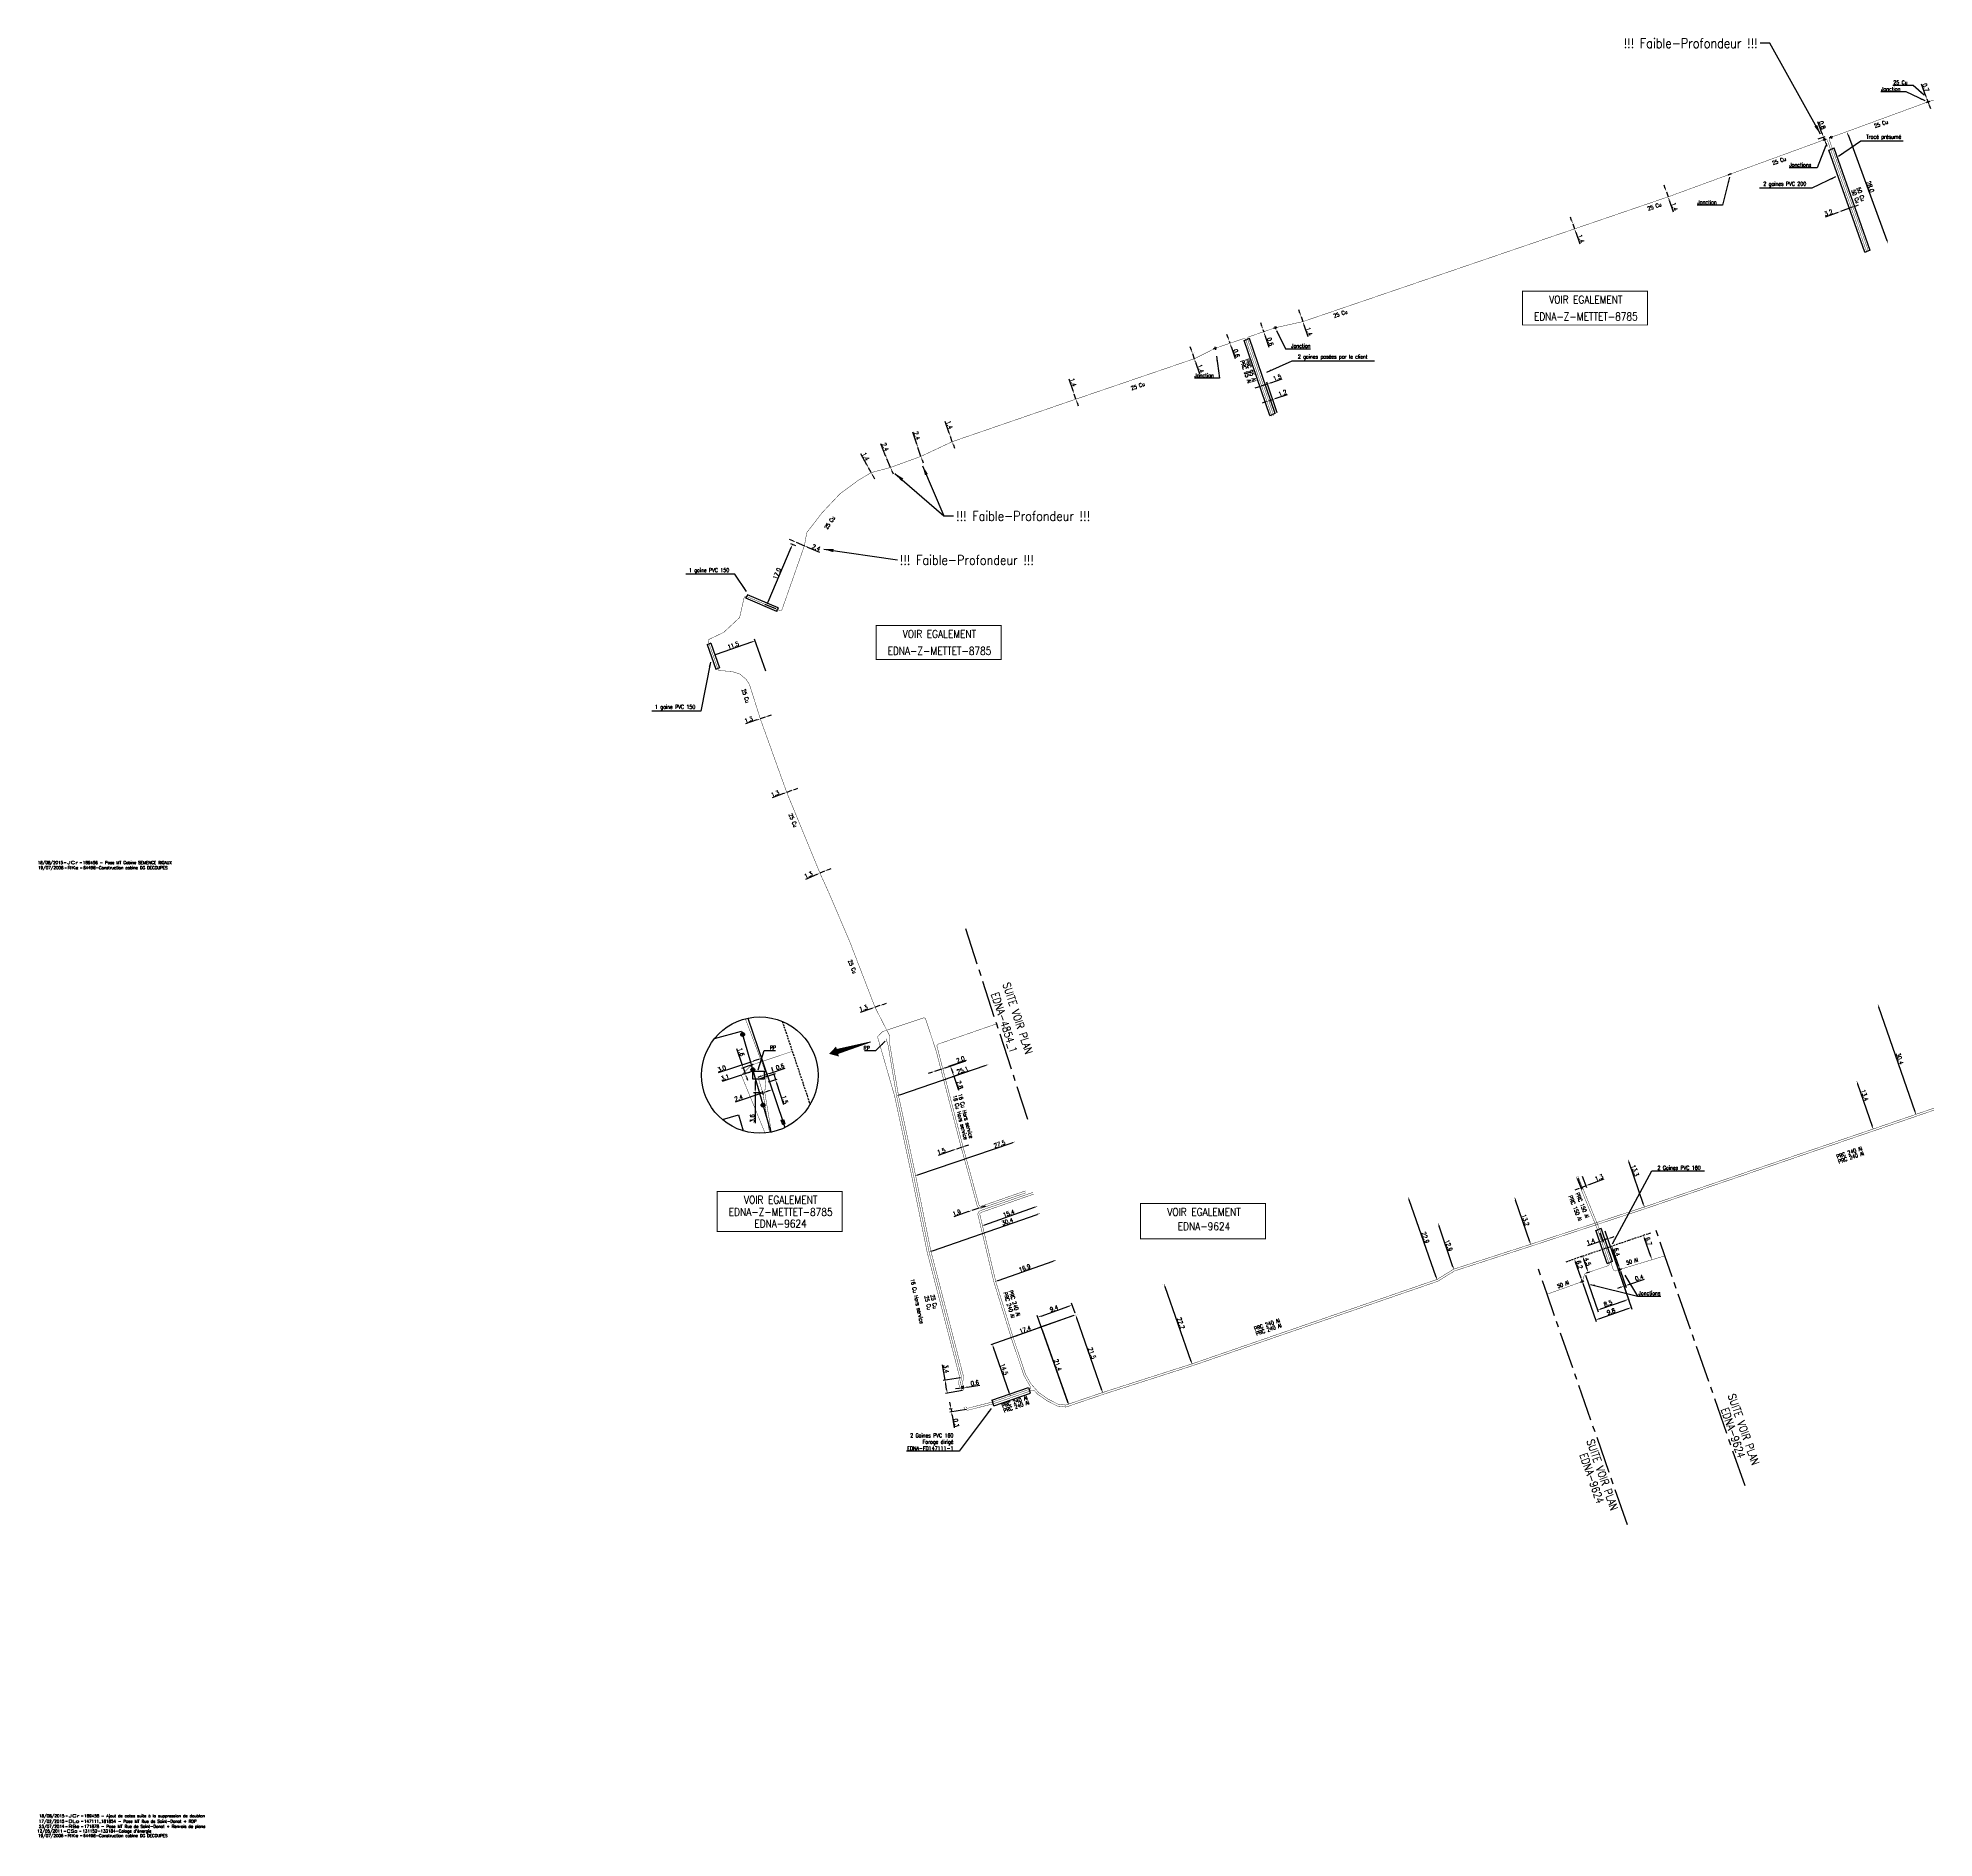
# Model space of a CAD drawing. Header units: millimetres. Extents: x 169511 to 170000, y 110010 to 110475.
import ezdxf
from ezdxf.enums import TextEntityAlignment as Align

# ---------------------------------------------------------------- set-up
doc = ezdxf.new("R2010")
doc.units = ezdxf.units.MM
doc.header["$PDMODE"] = 34
doc.linetypes.add('CENTER2', pattern=[28.575, 19.05, -3.175, 3.175, -3.175])
doc.linetypes.add('DASHED', pattern=[0.75, 0.5, -0.25])
doc.layers.get('0').update_dxf_attribs({"linetype": 'CONTINUOUS'})
doc.layers.get('Defpoints').update_dxf_attribs({"linetype": 'CONTINUOUS'})
for name, color, linetype in [('M_120', 5, 'M_ST_13'), ('M_300', 7, 'CONTINUOUS'), ('M_400', 7, 'CONTINUOUS'), ('M_420', 7, 'CONTINUOUS'), ('M_900', 7, 'CONTINUOUS'), ('M_908', 252, 'CONTINUOUS'), ('M_930', 7, 'CONTINUOUS')]:
    doc.layers.add(name, color=color, linetype=linetype)
doc.layers.add('M_910', color=7, linetype='CONTINUOUS', plot=False)
doc.styles.get("Standard").update_dxf_attribs({"font": 'romans.shx', "width": 0.85})
doc.linetypes.add('M_ST_13', pattern='A,5,-0.3,["oo",Standard,S=1.5,R=0,X=0,Y=-0.5],-3', length=8.3)
doc.linetypes.add('MT_HS', pattern='A,2,-1,["E",Standard,S=0.85,R=0,X=-0.27,Y=-0.4],-1', length=4)
doc.dimstyles.get("Standard").update_dxf_attribs({"dimtxt": 1.5, "dimasz": 1.2, "dimexe": 0.625, "dimexo": 0.625, "dimgap": 0.25, "dimtad": 1, "dimdec": 1, "dimzin": 0, "dimdsep": 46, "dimtxsty": 'Standard', "dimcen": -0.5, "dimadec": 0, "dimazin": 0, "dimtfac": 1, "dimtdec": 1, "dimtmove": 0, "dimatfit": 3, "dimfxl": 0, "dimtolj": 1, "dimtzin": 0, "dimarcsym": 0})

# ---------------------------------------------------------------- blocks, each defined once
blk = doc.blocks.new('GIS_MODF')
at = {"color": 0, "linetype": 'Continuous', "flags": 128}
for points in [[(-2.26, -0.01), (-1.76, -0.01)], [(1.76, -0.01), (2.26, -0.01)]]:
    blk.add_lwpolyline(points, dxfattribs=at)
at = {"color": 0, "linetype": 'Continuous'}
blk.add_attdef('DATE', text='', height=0.75, dxfattribs=at).set_placement((-2.58, -0.39), align=Align.RIGHT)
at = {"color": 0, "linetype": 'Continuous', "width": 3.590909}
blk.add_attdef('USER', text='', height=0.75, dxfattribs=at).set_placement((-1.52, -0.39), (1.31, -0.39), align=Align.FIT)
at = {"color": 0, "linetype": 'Continuous'}
blk.add_attdef('DESC', (2.53, -0.39), '', height=0.75, dxfattribs=at)
blk = doc.blocks.new('M_300_03')
at = {"color": 0, "linetype": 'Continuous'}
blk.add_solid([(-0.5, 0.1875), (-0.5, -0.1875), (0.5, 0.1875), (0.5, -0.1875)], dxfattribs=at)
at = {"color": 0, "linetype": 'Continuous', "width": 0.75, "flags": 3}
for tag, p in [('DEF_LEG', (0, -5)), ('DEF_COUP', (0, -7.5)), ('DEF_TYPE', (0, -10))]:
    blk.add_attdef(tag, text='', height=1.2, dxfattribs=at).set_placement(p, align=Align.MIDDLE)
blk = doc.blocks.new('*D24')
at = {"layer": 'Defpoints', "color": 0, "linetype": 'Continuous', "transparency": 16777216}
for p in [(169698.05, 110207.04), (169698.05, 110207.04), (169698.57, 110207.22)]:
    blk.add_point(p, dxfattribs=at)
at = {"layer": 'M_900', "color": 0, "linetype": 'Continuous', "lineweight": -2, "transparency": 16777216}
for p, q in [((169697.19, 110206.75), (169696.34, 110206.47)), ((169698.05, 110207.04), (169698.57, 110207.22)), ((169699.42, 110207.5), (169703.47, 110208.86))]:
    blk.add_line(p, q, dxfattribs=at)
at = {"layer": 'M_900', "color": 0, "linetype": 'Continuous', "transparency": 16777216}
for points in [[(169697.15, 110206.9), (169697.24, 110206.61), (169698.05, 110207.04)], [(169699.37, 110207.64), (169699.47, 110207.36), (169698.57, 110207.22)]]:
    blk.add_solid(points, dxfattribs=at)
at = {"layer": 'M_900', "color": 0, "linetype": 'Continuous', "transparency": 16777216, "insert": (169702.11, 110209.2), "char_height": 1.125, "attachment_point": 5, "rotation": 18.5788}
blk.add_mtext('\\A1;0.6', dxfattribs=at)
blk = doc.blocks.new('*D22')
at = {"layer": 'Defpoints', "color": 0, "linetype": 'Continuous', "transparency": 16777216}
for p in [(169755.95, 110209.81), (169755.95, 110209.81), (169732.19, 110201.7)]:
    blk.add_point(p, dxfattribs=at)
at = {"layer": 'M_120', "color": 0, "linetype": 'Continuous', "lineweight": -2, "transparency": 16777216}
blk.add_line((169733.04, 110201.99), (169755.09, 110209.52), dxfattribs=at)
at = {"layer": 'M_120', "color": 0, "linetype": 'Continuous', "transparency": 16777216}
for points in [[(169755.05, 110209.66), (169755.14, 110209.37), (169755.95, 110209.81)], [(169732.99, 110202.13), (169733.09, 110201.85), (169732.19, 110201.7)]]:
    blk.add_solid(points, dxfattribs=at)
at = {"layer": 'M_120', "color": 0, "linetype": 'Continuous', "transparency": 16777216, "insert": (169749.23, 110208.31), "char_height": 1.125, "attachment_point": 5, "rotation": 18.8404}
blk.add_mtext('\\A1;25.1', dxfattribs=at)
blk = doc.blocks.new('BR1501')
at = {"color": 0, "linetype": 'Continuous'}
blk.add_lwpolyline([(0.3, -0.15), (-0.3, -0.15), (-0.3, 0.15), (0.3, 0.15)], close=True, dxfattribs=at)
for points in [[(-0.1, 0.15), (-0.1, -0.15)], [(0.1, -0.15), (0.1, 0.15)]]:
    blk.add_lwpolyline(points, dxfattribs=at)
blk = doc.blocks.new('BF0101')
at = {"color": 0, "linetype": 'Continuous'}
for radius in [0.25, 0.15]:
    blk.add_circle((0, 0), radius, dxfattribs=at)
blk = doc.blocks.new('*D3')
at = {"layer": 'Defpoints', "color": 0, "linetype": 'Continuous', "transparency": 16777216}
for p in [(169694.79, 110209.64), (169693.15, 110207.4), (169695.05, 110208.04)]:
    blk.add_point(p, dxfattribs=at)
at = {"layer": 'M_900', "color": 0, "linetype": 'Continuous', "lineweight": -2, "transparency": 16777216}
for p, q in [((169692.35, 110209.77), (169690.98, 110213.83)), ((169694.35, 110209.5), (169692.19, 110208.77)), ((169693.15, 110207.4), (169692.64, 110208.92)), ((169694.6, 110207.89), (169692.7, 110207.25)), ((169693.43, 110206.55), (169693.72, 110205.7))]:
    blk.add_line(p, q, dxfattribs=at)
at = {"layer": 'M_900', "color": 0, "linetype": 'Continuous', "transparency": 16777216}
for points in [[(169692.49, 110209.82), (169692.21, 110209.73), (169692.64, 110208.92)], [(169693.57, 110206.6), (169693.29, 110206.5), (169693.15, 110207.4)]]:
    blk.add_solid(points, dxfattribs=at)
at = {"layer": 'M_900', "color": 0, "linetype": 'Continuous', "transparency": 16777216, "insert": (169692.05, 110213.01), "char_height": 1.125, "attachment_point": 5, "rotation": 288.5788}
blk.add_mtext('\\A1;1.6', dxfattribs=at)
blk = doc.blocks.new('*D2')
at = {"layer": 'Defpoints', "color": 0, "linetype": 'Continuous', "transparency": 16777216}
for p in [(169695.7, 110206.04), (169698.05, 110206.04), (169697.67, 110202.46)]:
    blk.add_point(p, dxfattribs=at)
at = {"layer": 'M_900', "color": 0, "linetype": 'Continuous', "lineweight": -2, "transparency": 16777216}
for p, q in [((169697.58, 110206.04), (169695.24, 110206.04)), ((169695.7, 110205.14), (169695.7, 110203.36)), ((169697.2, 110202.46), (169695.24, 110202.46)), ((169695.7, 110202.46), (169695.7, 110194.67))]:
    blk.add_line(p, q, dxfattribs=at)
at = {"layer": 'M_900', "color": 0, "linetype": 'Continuous', "transparency": 16777216}
for points in [[(169695.55, 110205.14), (169695.85, 110205.14), (169695.7, 110206.04)], [(169695.55, 110203.36), (169695.85, 110203.36), (169695.7, 110202.46)]]:
    blk.add_solid(points, dxfattribs=at)
at = {"layer": 'M_900', "color": 0, "linetype": 'Continuous', "transparency": 16777216, "insert": (169694.95, 110195.86), "char_height": 1.125, "attachment_point": 5, "rotation": 90}
blk.add_mtext('\\A1;3.6', dxfattribs=at)
blk = doc.blocks.new('*D25')
at = {"layer": 'Defpoints', "color": 0, "linetype": 'Continuous', "transparency": 16777216}
for p in [(169692.11, 110207.05), (169695.05, 110208.04), (169695.05, 110208.04)]:
    blk.add_point(p, dxfattribs=at)
at = {"layer": 'M_900', "color": 0, "linetype": 'Continuous', "lineweight": -2, "transparency": 16777216}
for p, q in [((169692.11, 110207.05), (169687.14, 110205.38)), ((169694.19, 110207.75), (169692.96, 110207.34))]:
    blk.add_line(p, q, dxfattribs=at)
at = {"layer": 'M_900', "color": 0, "linetype": 'Continuous', "transparency": 16777216}
for points in [[(169692.91, 110207.48), (169693.01, 110207.2), (169692.11, 110207.05)], [(169694.15, 110207.9), (169694.24, 110207.61), (169695.05, 110208.04)]]:
    blk.add_solid(points, dxfattribs=at)
at = {"layer": 'M_900', "color": 0, "linetype": 'Continuous', "transparency": 16777216, "insert": (169687.9, 110206.43), "char_height": 1.125, "attachment_point": 5, "rotation": 18.5788}
blk.add_mtext('\\A1;3.1', dxfattribs=at)
blk = doc.blocks.new('*D4')
at = {"layer": 'Defpoints', "color": 0, "linetype": 'Continuous', "transparency": 16777216}
for p in [(169694.53, 110210.42), (169694.79, 110209.64), (169697.63, 110210.6)]:
    blk.add_point(p, dxfattribs=at)
at = {"layer": 'M_900', "color": 0, "linetype": 'Continuous', "lineweight": -2, "transparency": 16777216}
for p, q in [((169694.53, 110210.42), (169686.17, 110207.62)), ((169694.64, 110210.09), (169694.38, 110210.87)), ((169696.52, 110211.09), (169695.38, 110210.71)), ((169697.48, 110211.04), (169697.22, 110211.82))]:
    blk.add_line(p, q, dxfattribs=at)
at = {"layer": 'M_900', "color": 0, "linetype": 'Continuous', "transparency": 16777216}
for points in [[(169695.33, 110210.85), (169695.43, 110210.57), (169694.53, 110210.42)], [(169696.47, 110211.24), (169696.57, 110210.95), (169697.37, 110211.38)]]:
    blk.add_solid(points, dxfattribs=at)
at = {"layer": 'M_900', "color": 0, "linetype": 'Continuous', "transparency": 16777216, "insert": (169687.06, 110208.71), "char_height": 1.125, "attachment_point": 5, "rotation": 18.5788}
blk.add_mtext('\\A1;3.0', dxfattribs=at)
blk = doc.blocks.new('*D23')
at = {"layer": 'Defpoints', "color": 0, "linetype": 'Continuous', "transparency": 16777216}
for p in [(169696.55, 110206.04), (169698.67, 110205.17), (169700.5, 110207.28)]:
    blk.add_point(p, dxfattribs=at)
at = {"layer": 'M_900', "color": 0, "linetype": 'Continuous', "lineweight": -2, "transparency": 16777216}
for p, q in [((169696.99, 110206.18), (169700.95, 110207.42)), ((169699.11, 110205.31), (169701.39, 110206.03)), ((169700.23, 110208.14), (169699.96, 110209)), ((169700.5, 110207.28), (169700.94, 110205.89)), ((169701.21, 110205.03), (169702.97, 110199.43))]:
    blk.add_line(p, q, dxfattribs=at)
at = {"layer": 'M_900', "color": 0, "linetype": 'Continuous', "transparency": 16777216}
for points in [[(169700.37, 110208.19), (169700.09, 110208.1), (169700.5, 110207.28)], [(169701.35, 110205.07), (169701.07, 110204.98), (169700.94, 110205.89)]]:
    blk.add_solid(points, dxfattribs=at)
at = {"layer": 'M_900', "color": 0, "linetype": 'Continuous', "transparency": 16777216, "insert": (169703.35, 110200.73), "char_height": 1.125, "attachment_point": 5, "rotation": 287.4489}
blk.add_mtext('\\A1;1.5', dxfattribs=at)
blk = doc.blocks.new('*D26')
at = {"layer": 'Defpoints', "color": 0, "linetype": 'Continuous', "transparency": 16777216}
for p in [(169697.67, 110202.46), (169700.1, 110203.28), (169700.1, 110203.28)]:
    blk.add_point(p, dxfattribs=at)
at = {"layer": 'M_900', "color": 0, "linetype": 'Continuous', "lineweight": -2, "transparency": 16777216}
for p, q in [((169697.67, 110202.46), (169690.53, 110200.06)), ((169697.52, 110202.9), (169697.52, 110202.9)), ((169699.24, 110202.99), (169698.52, 110202.75)), ((169699.95, 110203.72), (169699.95, 110203.72))]:
    blk.add_line(p, q, dxfattribs=at)
at = {"layer": 'M_900', "color": 0, "linetype": 'Continuous', "transparency": 16777216}
for points in [[(169698.48, 110202.89), (169698.57, 110202.6), (169697.67, 110202.46)], [(169699.2, 110203.13), (169699.29, 110202.85), (169700.1, 110203.28)]]:
    blk.add_solid(points, dxfattribs=at)
at = {"layer": 'M_900', "color": 0, "linetype": 'Continuous', "transparency": 16777216, "insert": (169691.44, 110201.16), "char_height": 1.125, "attachment_point": 5, "rotation": 18.5788}
blk.add_mtext('\\A1;2.4', dxfattribs=at)
blk = doc.blocks.new('*D21')
at = {"layer": 'Defpoints', "color": 0, "linetype": 'Continuous', "transparency": 16777216}
for p in [(169742.03, 110208.02), (169742.03, 110208.02), (169743.87, 110208.65)]:
    blk.add_point(p, dxfattribs=at)
at = {"layer": 'M_908', "color": 0, "linetype": 'Continuous', "lineweight": -2, "transparency": 16777216}
for p, q in [((169744.73, 110208.94), (169750.06, 110210.76)), ((169741.18, 110207.73), (169740.33, 110207.43)), ((169742.03, 110208.02), (169743.87, 110208.65))]:
    blk.add_line(p, q, dxfattribs=at)
at = {"layer": 'M_908', "color": 0, "linetype": 'Continuous', "transparency": 16777216}
for points in [[(169744.68, 110209.08), (169744.78, 110208.79), (169743.87, 110208.65)], [(169741.13, 110207.87), (169741.23, 110207.58), (169742.03, 110208.02)]]:
    blk.add_solid(points, dxfattribs=at)
at = {"layer": 'M_908', "color": 0, "linetype": 'Continuous', "transparency": 16777216, "insert": (169748.69, 110211.08), "char_height": 1.125, "attachment_point": 5, "rotation": 18.8404}
blk.add_mtext('\\A1;2.0', dxfattribs=at)
blk = doc.blocks.new('*D20')
at = {"layer": 'Defpoints', "color": 0, "linetype": 'Continuous', "transparency": 16777216}
for p in [(169750.64, 110210.95), (169746.99, 110206.75), (169751.55, 110208.3)]:
    blk.add_point(p, dxfattribs=at)
at = {"layer": 'M_120', "color": 0, "linetype": 'Continuous', "lineweight": -2, "transparency": 16777216}
for p, q in [((169750.2, 110210.8), (169745.64, 110209.25)), ((169746.38, 110208.55), (169746.7, 110207.6)), ((169751.1, 110208.15), (169746.55, 110206.6)), ((169746.99, 110206.75), (169748.21, 110203.18))]:
    blk.add_line(p, q, dxfattribs=at)
at = {"layer": 'M_120', "color": 0, "linetype": 'Continuous', "transparency": 16777216}
for points in [[(169746.52, 110208.6), (169746.23, 110208.5), (169746.09, 110209.4)], [(169746.84, 110207.65), (169746.56, 110207.55), (169746.99, 110206.75)]]:
    blk.add_solid(points, dxfattribs=at)
at = {"layer": 'M_120', "color": 0, "linetype": 'Continuous', "transparency": 16777216, "insert": (169748.53, 110204.54), "char_height": 1.125, "attachment_point": 5, "rotation": 288.8404}
blk.add_mtext('\\A1;2.8', dxfattribs=at)
blk = doc.blocks.new('*D19')
at = {"layer": 'Defpoints', "color": 0, "linetype": 'Continuous', "transparency": 16777216}
for p in [(169747.66, 110187.96), (169747.66, 110187.96), (169749.11, 110188.46)]:
    blk.add_point(p, dxfattribs=at)
at = {"layer": 'M_908', "color": 0, "linetype": 'Continuous', "lineweight": -2, "transparency": 16777216}
for p, q in [((169746.81, 110187.67), (169742.93, 110186.31)), ((169749.11, 110188.46), (169747.66, 110187.96)), ((169749.96, 110188.76), (169750.81, 110189.05))]:
    blk.add_line(p, q, dxfattribs=at)
at = {"layer": 'M_908', "color": 0, "linetype": 'Continuous', "transparency": 16777216}
for points in [[(169746.76, 110187.81), (169746.86, 110187.52), (169747.66, 110187.96)], [(169749.91, 110188.9), (169750.01, 110188.62), (169749.11, 110188.46)]]:
    blk.add_solid(points, dxfattribs=at)
at = {"layer": 'M_908', "color": 0, "linetype": 'Continuous', "transparency": 16777216, "insert": (169743.74, 110187.39), "char_height": 1.125, "attachment_point": 5, "rotation": 19.166}
blk.add_mtext('\\A1;1.5', dxfattribs=at)
blk = doc.blocks.new('*D17')
at = {"layer": 'Defpoints', "color": 0, "linetype": 'Continuous', "transparency": 16777216}
for p in [(169751.64, 110172.09), (169751.64, 110172.09), (169753.43, 110172.71)]:
    blk.add_point(p, dxfattribs=at)
at = {"layer": 'M_908', "color": 0, "linetype": 'Continuous', "lineweight": -2, "transparency": 16777216}
for p, q in [((169750.79, 110171.79), (169746.95, 110170.46)), ((169753.43, 110172.71), (169751.64, 110172.09)), ((169754.28, 110173.01), (169755.14, 110173.3))]:
    blk.add_line(p, q, dxfattribs=at)
at = {"layer": 'M_908', "color": 0, "linetype": 'Continuous', "transparency": 16777216}
for points in [[(169750.74, 110171.93), (169750.84, 110171.65), (169751.64, 110172.09)], [(169754.24, 110173.15), (169754.33, 110172.86), (169753.43, 110172.71)]]:
    blk.add_solid(points, dxfattribs=at)
at = {"layer": 'M_908', "color": 0, "linetype": 'Continuous', "transparency": 16777216, "insert": (169747.74, 110171.53), "char_height": 1.125, "attachment_point": 5, "rotation": 19.166}
blk.add_mtext('\\A1;1.9', dxfattribs=at)
blk = doc.blocks.new('*D5')
at = {"layer": 'Defpoints', "color": 0, "linetype": 'Continuous', "transparency": 16777216}
for p in [(169749.13, 110128.95), (169745.26, 110124.94), (169749.66, 110125.65)]:
    blk.add_point(p, dxfattribs=at)
at = {"layer": 'M_120', "color": 0, "linetype": 'Continuous', "lineweight": -2, "transparency": 16777216}
for p, q in [((169744.73, 110128.25), (169744.08, 110132.28)), ((169748.66, 110128.88), (169744.26, 110128.17)), ((169745.11, 110125.83), (169744.87, 110127.36)), ((169749.2, 110125.57), (169744.79, 110124.86))]:
    blk.add_line(p, q, dxfattribs=at)
at = {"layer": 'M_120', "color": 0, "linetype": 'Continuous', "transparency": 16777216}
for points in [[(169745.02, 110127.38), (169744.72, 110127.33), (169744.73, 110128.25)], [(169745.26, 110125.85), (169744.97, 110125.8), (169745.26, 110124.94)]]:
    blk.add_solid(points, dxfattribs=at)
at = {"layer": 'M_120', "color": 0, "linetype": 'Continuous', "transparency": 16777216, "insert": (169745.01, 110131.2), "char_height": 1.125, "attachment_point": 5, "rotation": 279.146}
blk.add_mtext('\\A1;3.4', dxfattribs=at)
blk = doc.blocks.new('*D16')
at = {"layer": 'Defpoints', "color": 0, "linetype": 'Continuous', "transparency": 16777216}
for p in [(169769.3, 110171.37), (169769.3, 110171.37), (169740.59, 110161.39)]:
    blk.add_point(p, dxfattribs=at)
at = {"layer": 'M_120', "color": 0, "linetype": 'Continuous', "lineweight": -2, "transparency": 16777216}
blk.add_line((169741.44, 110161.69), (169768.45, 110171.08), dxfattribs=at)
at = {"layer": 'M_120', "color": 0, "linetype": 'Continuous', "transparency": 16777216}
for points in [[(169768.41, 110171.22), (169768.5, 110170.94), (169769.3, 110171.37)], [(169741.39, 110161.83), (169741.49, 110161.55), (169740.59, 110161.39)]]:
    blk.add_solid(points, dxfattribs=at)
at = {"layer": 'M_120', "color": 0, "linetype": 'Continuous', "transparency": 16777216, "insert": (169760.82, 110169.22), "char_height": 1.125, "attachment_point": 5, "rotation": 19.166}
blk.add_mtext('\\A1;30.4', dxfattribs=at)
blk = doc.blocks.new('*D18')
at = {"layer": 'Defpoints', "color": 0, "linetype": 'Continuous', "transparency": 16777216}
for p in [(169762.88, 110189.87), (169762.88, 110189.87), (169736.85, 110180.99)]:
    blk.add_point(p, dxfattribs=at)
at = {"layer": 'M_120', "color": 0, "linetype": 'Continuous', "lineweight": -2, "transparency": 16777216}
blk.add_line((169737.7, 110181.28), (169762.02, 110189.58), dxfattribs=at)
at = {"layer": 'M_120', "color": 0, "linetype": 'Continuous', "transparency": 16777216}
for points in [[(169761.98, 110189.72), (169762.07, 110189.44), (169762.88, 110189.87)], [(169737.65, 110181.42), (169737.75, 110181.14), (169736.85, 110180.99)]]:
    blk.add_solid(points, dxfattribs=at)
at = {"layer": 'M_120', "color": 0, "linetype": 'Continuous', "transparency": 16777216, "insert": (169758.78, 110189.26), "char_height": 1.125, "attachment_point": 5, "rotation": 18.8404}
blk.add_mtext('\\A1;27.5', dxfattribs=at)
blk = doc.blocks.new('*D6')
at = {"layer": 'Defpoints', "color": 0, "linetype": 'Continuous', "transparency": 16777216}
for p in [(169749.54, 110126.36), (169749.31, 110125.59), (169749.66, 110125.65)]:
    blk.add_point(p, dxfattribs=at)
at = {"layer": 'M_120', "color": 0, "linetype": 'Continuous', "lineweight": -2, "transparency": 16777216}
for p, q in [((169748.31, 110126.16), (169747.42, 110126.02)), ((169749.24, 110126.05), (169749.12, 110126.77)), ((169749.2, 110126.3), (169749.54, 110126.36)), ((169749.59, 110126.11), (169749.47, 110126.82)), ((169750.43, 110126.5), (169753.67, 110127.02))]:
    blk.add_line(p, q, dxfattribs=at)
at = {"layer": 'M_120', "color": 0, "linetype": 'Continuous', "transparency": 16777216}
for points in [[(169748.29, 110126.31), (169748.33, 110126.01), (169749.2, 110126.3)], [(169750.41, 110126.65), (169750.46, 110126.36), (169749.54, 110126.36)]]:
    blk.add_solid(points, dxfattribs=at)
at = {"layer": 'M_120', "color": 0, "linetype": 'Continuous', "transparency": 16777216, "insert": (169752.38, 110127.58), "char_height": 1.125, "attachment_point": 5, "rotation": 9.146}
blk.add_mtext('\\A1;0.6', dxfattribs=at)
blk = doc.blocks.new('*D7')
at = {"layer": 'Defpoints', "color": 0, "linetype": 'Continuous', "transparency": 16777216}
for p in [(169913.59, 110166.79), (169914.91, 110167.25), (169915.77, 110164.77)]:
    blk.add_point(p, dxfattribs=at)
at = {"layer": 'M_120', "color": 0, "linetype": 'Continuous', "lineweight": -2, "transparency": 16777216}
for p, q in [((169913.74, 110166.35), (169914.6, 110163.87)), ((169915.06, 110166.81), (169915.92, 110164.33)), ((169916.62, 110165.07), (169917.47, 110165.36)), ((169913.59, 110164.02), (169910.58, 110162.97)), ((169915.77, 110164.77), (169914.44, 110164.31))]:
    blk.add_line(p, q, dxfattribs=at)
at = {"layer": 'M_120', "color": 0, "linetype": 'Continuous', "transparency": 16777216}
for points in [[(169916.57, 110165.21), (169916.67, 110164.92), (169915.77, 110164.77)], [(169913.54, 110164.16), (169913.64, 110163.88), (169914.44, 110164.31)]]:
    blk.add_solid(points, dxfattribs=at)
at = {"layer": 'M_120', "color": 0, "linetype": 'Continuous', "transparency": 16777216, "insert": (169911.42, 110164.06), "char_height": 1.125, "attachment_point": 5, "rotation": 19.115}
blk.add_mtext('\\A1;1.4', dxfattribs=at)
blk = doc.blocks.new('*D8')
at = {"layer": 'Defpoints', "color": 0, "linetype": 'Continuous', "transparency": 16777216}
for p in [(169907.84, 110180.91), (169909.05, 110181.38), (169910.18, 110178.48)]:
    blk.add_point(p, dxfattribs=at)
at = {"layer": 'M_120', "color": 0, "linetype": 'Continuous', "lineweight": -2, "transparency": 16777216}
for p, q in [((169908.01, 110180.47), (169909.13, 110177.57)), ((169909.22, 110180.94), (169910.35, 110178.04)), ((169911.02, 110178.81), (169914.85, 110180.29)), ((169908.13, 110177.69), (169907.29, 110177.36)), ((169908.97, 110178.01), (169910.18, 110178.48))]:
    blk.add_line(p, q, dxfattribs=at)
at = {"layer": 'M_120', "color": 0, "linetype": 'Continuous', "transparency": 16777216}
for points in [[(169908.07, 110177.83), (169908.18, 110177.55), (169908.97, 110178.01)], [(169910.96, 110178.95), (169911.07, 110178.67), (169910.18, 110178.48)]]:
    blk.add_solid(points, dxfattribs=at)
at = {"layer": 'M_120', "color": 0, "linetype": 'Continuous', "transparency": 16777216, "insert": (169913.54, 110180.59), "char_height": 1.125, "attachment_point": 5, "rotation": 21.1928}
blk.add_mtext('\\A1;1.3', dxfattribs=at)
blk = doc.blocks.new('*D9')
at = {"layer": 'Defpoints', "color": 0, "linetype": 'Continuous', "transparency": 16777216}
for p in [(169914.91, 110167.25), (169918.93, 110156.86), (169920, 110152.55)]:
    blk.add_point(p, dxfattribs=at)
at = {"layer": 'M_120', "color": 0, "linetype": 'Continuous', "lineweight": -2, "transparency": 16777216}
for p, q in [((169915.06, 110166.81), (169920.16, 110152.11)), ((169919.08, 110156.42), (169920.53, 110152.24)), ((169919.15, 110152.26), (169918.3, 110151.96)), ((169920, 110152.55), (169920.38, 110152.68)), ((169921.23, 110152.98), (169925.32, 110154.39))]:
    blk.add_line(p, q, dxfattribs=at)
at = {"layer": 'M_120', "color": 0, "linetype": 'Continuous', "transparency": 16777216}
for points in [[(169919.1, 110152.4), (169919.2, 110152.12), (169920, 110152.55)], [(169921.18, 110153.12), (169921.28, 110152.84), (169920.38, 110152.68)]]:
    blk.add_solid(points, dxfattribs=at)
at = {"layer": 'M_120', "color": 0, "linetype": 'Continuous', "transparency": 16777216, "insert": (169923.93, 110154.71), "char_height": 1.125, "attachment_point": 5, "rotation": 19.115}
blk.add_mtext('\\A1;0.4', dxfattribs=at)
blk = doc.blocks.new('*D10')
at = {"layer": 'Defpoints', "color": 0, "linetype": 'Continuous', "transparency": 16777216}
for p in [(169914.91, 110167.25), (169909.88, 110155.81), (169921.18, 110149.15)]:
    blk.add_point(p, dxfattribs=at)
at = {"layer": 'M_120', "color": 0, "linetype": 'Continuous', "lineweight": -2, "transparency": 16777216}
for p, q in [((169915.06, 110166.81), (169921.34, 110148.7)), ((169910.03, 110155.37), (169913.3, 110145.92)), ((169914, 110146.66), (169920.33, 110148.85))]:
    blk.add_line(p, q, dxfattribs=at)
at = {"layer": 'M_120', "color": 0, "linetype": 'Continuous', "transparency": 16777216}
for points in [[(169913.95, 110146.8), (169914.05, 110146.52), (169913.15, 110146.36)], [(169920.28, 110148.99), (169920.38, 110148.71), (169921.18, 110149.15)]]:
    blk.add_solid(points, dxfattribs=at)
at = {"layer": 'M_120', "color": 0, "linetype": 'Continuous', "transparency": 16777216, "insert": (169915.87, 110148.1), "char_height": 1.125, "attachment_point": 5, "rotation": 19.115}
blk.add_mtext('\\A1;8.5', dxfattribs=at)
blk = doc.blocks.new('*D11')
at = {"layer": 'Defpoints', "color": 0, "linetype": 'Continuous', "transparency": 16777216}
for p in [(169914.91, 110167.25), (169909.22, 110153.73), (169921.91, 110147.04)]:
    blk.add_point(p, dxfattribs=at)
at = {"layer": 'M_120', "color": 0, "linetype": 'Continuous', "lineweight": -2, "transparency": 16777216}
for p, q in [((169915.06, 110166.81), (169922.06, 110146.6)), ((169909.38, 110153.29), (169912.8, 110143.39)), ((169913.5, 110144.13), (169921.06, 110146.75))]:
    blk.add_line(p, q, dxfattribs=at)
at = {"layer": 'M_120', "color": 0, "linetype": 'Continuous', "transparency": 16777216}
for points in [[(169921.01, 110146.89), (169921.11, 110146.61), (169921.91, 110147.04)], [(169913.45, 110144.27), (169913.55, 110143.99), (169912.65, 110143.83)]]:
    blk.add_solid(points, dxfattribs=at)
at = {"layer": 'M_120', "color": 0, "linetype": 'Continuous', "transparency": 16777216, "insert": (169916.64, 110146.01), "char_height": 1.125, "attachment_point": 5, "rotation": 19.115}
blk.add_mtext('\\A1;9.8', dxfattribs=at)
blk = doc.blocks.new('*D12')
at = {"layer": 'Defpoints', "color": 0, "linetype": 'Continuous', "transparency": 16777216}
for p in [(169909.3, 110160.32), (169908.42, 110160.02), (169909.88, 110155.81)]:
    blk.add_point(p, dxfattribs=at)
at = {"layer": 'M_120', "color": 0, "linetype": 'Continuous', "lineweight": -2, "transparency": 16777216}
for p, q in [((169908.86, 110160.17), (169909.74, 110160.48)), ((169910.46, 110156.97), (169909.59, 110159.47)), ((169910.32, 110155.97), (169911.2, 110156.27))]:
    blk.add_line(p, q, dxfattribs=at)
at = {"layer": 'M_120', "color": 0, "linetype": 'Continuous', "transparency": 16777216}
for points in [[(169909.73, 110159.52), (169909.45, 110159.42), (169909.3, 110160.32)], [(169910.6, 110157.02), (169910.32, 110156.92), (169910.76, 110156.12)]]:
    blk.add_solid(points, dxfattribs=at)
at = {"layer": 'M_120', "color": 0, "linetype": 'Continuous', "transparency": 16777216, "insert": (169910.59, 110158.88), "char_height": 1.125, "attachment_point": 5, "rotation": 289.115}
blk.add_mtext('\\A1;4.5', dxfattribs=at)
blk = doc.blocks.new('*D13')
at = {"layer": 'Defpoints', "color": 0, "linetype": 'Continuous', "transparency": 16777216}
for p in [(169916.84, 110162.91), (169916.84, 110162.91), (169918.93, 110156.86)]:
    blk.add_point(p, dxfattribs=at)
at = {"layer": 'M_120', "color": 0, "linetype": 'Continuous', "lineweight": -2, "transparency": 16777216}
blk.add_line((169918.64, 110157.71), (169917.13, 110162.06), dxfattribs=at)
at = {"layer": 'M_120', "color": 0, "linetype": 'Continuous', "transparency": 16777216}
for points in [[(169917.27, 110162.11), (169916.99, 110162.01), (169916.84, 110162.91)], [(169918.78, 110157.76), (169918.49, 110157.66), (169918.93, 110156.86)]]:
    blk.add_solid(points, dxfattribs=at)
at = {"layer": 'M_120', "color": 0, "linetype": 'Continuous', "transparency": 16777216, "insert": (169918.16, 110161.36), "char_height": 1.125, "attachment_point": 5, "rotation": 289.115}
blk.add_mtext('\\A1;6.4', dxfattribs=at)
blk = doc.blocks.new('M_300_04')
at = {"color": 0, "linetype": 'Continuous'}
blk.add_line((0, 0.375), (0, -0.375), dxfattribs=at)
blk.add_solid([(-0.5, 0.1875), (-0.5, -0.1875), (0.5, 0.1875), (0.5, -0.1875)], dxfattribs=at)
at = {"color": 0, "linetype": 'Continuous', "width": 0.75, "flags": 3}
for tag, p in [('DEF_LEG', (0, -5)), ('DEF_COUP', (0, -7.5)), ('DEF_TYPE', (0, -10))]:
    blk.add_attdef(tag, text='', height=1.2, dxfattribs=at).set_placement(p, align=Align.MIDDLE)
blk = doc.blocks.new('*D14')
at = {"layer": 'Defpoints', "color": 0, "linetype": 'Continuous', "transparency": 16777216}
for p in [(169925, 110165.7), (169925, 110165.7), (169927.21, 110159.37)]:
    blk.add_point(p, dxfattribs=at)
at = {"layer": 'M_120', "color": 0, "linetype": 'Continuous', "lineweight": -2, "transparency": 16777216}
blk.add_line((169926.91, 110160.22), (169925.3, 110164.85), dxfattribs=at)
at = {"layer": 'M_120', "color": 0, "linetype": 'Continuous', "transparency": 16777216}
for points in [[(169925.44, 110164.9), (169925.16, 110164.8), (169925, 110165.7)], [(169927.05, 110160.27), (169926.77, 110160.17), (169927.21, 110159.37)]]:
    blk.add_solid(points, dxfattribs=at)
at = {"layer": 'M_120', "color": 0, "linetype": 'Continuous', "transparency": 16777216, "insert": (169926.34, 110164.15), "char_height": 1.125, "attachment_point": 5, "rotation": 289.2089}
blk.add_mtext('\\A1;6.7', dxfattribs=at)
blk = doc.blocks.new('*D15')
at = {"layer": 'Defpoints', "color": 0, "linetype": 'Continuous', "transparency": 16777216}
for p in [(169907.19, 110159.59), (169907.19, 110159.59), (169909.22, 110153.73)]:
    blk.add_point(p, dxfattribs=at)
at = {"layer": 'M_120', "color": 0, "linetype": 'Continuous', "lineweight": -2, "transparency": 16777216}
blk.add_line((169908.93, 110154.58), (169907.49, 110158.74), dxfattribs=at)
at = {"layer": 'M_120', "color": 0, "linetype": 'Continuous', "transparency": 16777216}
for points in [[(169907.63, 110158.79), (169907.34, 110158.69), (169907.19, 110159.59)], [(169909.07, 110154.63), (169908.79, 110154.53), (169909.22, 110153.73)]]:
    blk.add_solid(points, dxfattribs=at)
at = {"layer": 'M_120', "color": 0, "linetype": 'Continuous', "transparency": 16777216, "insert": (169908.5, 110158.1), "char_height": 1.125, "attachment_point": 5, "rotation": 289.115}
blk.add_mtext('\\A1;6.2', dxfattribs=at)
blk = doc.blocks.new('*D27')
at = {"layer": 'Defpoints', "color": 0, "linetype": 'Continuous', "transparency": 16777216}
for p in [(169778.41, 110145.17), (169778.41, 110145.17), (169762.01, 110139.37)]:
    blk.add_point(p, dxfattribs=at)
at = {"layer": 'M_120', "color": 0, "linetype": 'Continuous', "lineweight": -2, "transparency": 16777216}
for p, q in [((169778.26, 110145.61), (169778.26, 110145.61)), ((169762.85, 110139.67), (169777.56, 110144.87)), ((169761.85, 110139.81), (169761.85, 110139.81))]:
    blk.add_line(p, q, dxfattribs=at)
at = {"layer": 'M_120', "color": 0, "linetype": 'Continuous', "transparency": 16777216}
for points in [[(169777.51, 110145.01), (169777.61, 110144.73), (169778.41, 110145.17)], [(169762.8, 110139.81), (169762.9, 110139.53), (169762.01, 110139.37)]]:
    blk.add_solid(points, dxfattribs=at)
at = {"layer": 'M_120', "color": 0, "linetype": 'Continuous', "transparency": 16777216, "insert": (169765.39, 110141.36), "char_height": 1.125, "attachment_point": 5, "rotation": 19.4603}
blk.add_mtext('\\A1;17.4', dxfattribs=at)
blk = doc.blocks.new('*D28')
at = {"layer": 'Defpoints', "color": 0, "linetype": 'Continuous', "transparency": 16777216}
for p in [(169773.49, 110159.34), (169773.49, 110159.34), (169757.55, 110153.71)]:
    blk.add_point(p, dxfattribs=at)
at = {"layer": 'M_120', "color": 0, "linetype": 'Continuous', "lineweight": -2, "transparency": 16777216}
blk.add_line((169758.4, 110154.01), (169772.64, 110159.04), dxfattribs=at)
at = {"layer": 'M_120', "color": 0, "linetype": 'Continuous', "transparency": 16777216}
for points in [[(169772.59, 110159.19), (169772.69, 110158.9), (169773.49, 110159.34)], [(169758.35, 110154.16), (169758.45, 110153.87), (169757.55, 110153.71)]]:
    blk.add_solid(points, dxfattribs=at)
at = {"layer": 'M_120', "color": 0, "linetype": 'Continuous', "transparency": 16777216, "insert": (169765.27, 110157.24), "char_height": 1.125, "attachment_point": 5, "rotation": 19.4603}
blk.add_mtext('\\A1;16.9', dxfattribs=at)
blk = doc.blocks.new('*D29')
at = {"layer": 'Defpoints', "color": 0, "linetype": 'Continuous', "transparency": 16777216}
for p in [(169768.67, 110173.21), (169768.67, 110173.21), (169754.15, 110168.08)]:
    blk.add_point(p, dxfattribs=at)
at = {"layer": 'M_120', "color": 0, "linetype": 'Continuous', "lineweight": -2, "transparency": 16777216}
blk.add_line((169755, 110168.38), (169767.82, 110172.91), dxfattribs=at)
at = {"layer": 'M_120', "color": 0, "linetype": 'Continuous', "transparency": 16777216}
for points in [[(169767.77, 110173.05), (169767.87, 110172.77), (169768.67, 110173.21)], [(169754.95, 110168.52), (169755.05, 110168.24), (169754.15, 110168.08)]]:
    blk.add_solid(points, dxfattribs=at)
at = {"layer": 'M_120', "color": 0, "linetype": 'Continuous', "transparency": 16777216, "insert": (169761.16, 110171.35), "char_height": 1.125, "attachment_point": 5, "rotation": 19.4603}
blk.add_mtext('\\A1;15.4', dxfattribs=at)
blk = doc.blocks.new('*D30')
at = {"layer": 'Defpoints', "color": 0, "linetype": 'Continuous', "transparency": 16777216}
for p in [(169778.41, 110145.17), (169756.93, 110137.58), (169761.65, 110123.99)]:
    blk.add_point(p, dxfattribs=at)
at = {"layer": 'M_120', "color": 0, "linetype": 'Continuous', "lineweight": -2, "transparency": 16777216}
for p, q in [((169777.97, 110145.01), (169756.49, 110137.42)), ((169761.35, 110124.84), (169757.22, 110136.73))]:
    blk.add_line(p, q, dxfattribs=at)
at = {"layer": 'M_120', "color": 0, "linetype": 'Continuous', "transparency": 16777216}
for points in [[(169757.36, 110136.78), (169757.08, 110136.68), (169756.93, 110137.58)], [(169761.5, 110124.89), (169761.21, 110124.79), (169761.65, 110123.99)]]:
    blk.add_solid(points, dxfattribs=at)
at = {"layer": 'M_120', "color": 0, "linetype": 'Continuous', "transparency": 16777216, "insert": (169759.98, 110131.09), "char_height": 1.125, "attachment_point": 5, "rotation": 289.166}
blk.add_mtext('\\A1;14.5', dxfattribs=at)
blk = doc.blocks.new('*D31')
at = {"layer": 'Defpoints', "color": 0, "linetype": 'Continuous', "transparency": 16777216}
for p in [(169778.41, 110145.17), (169778.41, 110145.17), (169785.47, 110124.86)]:
    blk.add_point(p, dxfattribs=at)
at = {"layer": 'M_120', "color": 0, "linetype": 'Continuous', "lineweight": -2, "transparency": 16777216}
for p, q in [((169785.18, 110125.71), (169778.71, 110144.32)), ((169778.85, 110145.32), (169778.85, 110145.32)), ((169785.91, 110125.01), (169785.91, 110125.01))]:
    blk.add_line(p, q, dxfattribs=at)
at = {"layer": 'M_120', "color": 0, "linetype": 'Continuous', "transparency": 16777216}
for points in [[(169778.85, 110144.37), (169778.57, 110144.27), (169778.41, 110145.17)], [(169785.32, 110125.76), (169785.03, 110125.66), (169785.47, 110124.86)]]:
    blk.add_solid(points, dxfattribs=at)
at = {"layer": 'M_120', "color": 0, "linetype": 'Continuous', "transparency": 16777216, "insert": (169782.65, 110135.26), "char_height": 1.125, "attachment_point": 5, "rotation": 289.166}
blk.add_mtext('\\A1;21.5', dxfattribs=at)
blk = doc.blocks.new('*D32')
at = {"layer": 'Defpoints', "color": 0, "linetype": 'Continuous', "transparency": 16777216}
for p in [(169777.53, 110147.68), (169778.41, 110145.17), (169776.68, 110121.86)]:
    blk.add_point(p, dxfattribs=at)
at = {"layer": 'M_120', "color": 0, "linetype": 'Continuous', "lineweight": -2, "transparency": 16777216}
for p, q in [((169769.51, 110144.84), (169776.68, 110147.38)), ((169778.26, 110145.61), (169777.37, 110148.12)), ((169776.52, 110122.3), (169768.51, 110144.99))]:
    blk.add_line(p, q, dxfattribs=at)
at = {"layer": 'M_120', "color": 0, "linetype": 'Continuous', "transparency": 16777216}
for points in [[(169776.63, 110147.52), (169776.73, 110147.23), (169777.53, 110147.68)], [(169769.46, 110144.98), (169769.56, 110144.7), (169768.66, 110144.54)]]:
    blk.add_solid(points, dxfattribs=at)
at = {"layer": 'M_120', "color": 0, "linetype": 'Continuous', "transparency": 16777216, "insert": (169772.85, 110146.82), "char_height": 1.125, "attachment_point": 5, "rotation": 19.4603}
blk.add_mtext('\\A1;9.4', dxfattribs=at)
blk = doc.blocks.new('*D33')
at = {"layer": 'Defpoints', "color": 0, "linetype": 'Continuous', "transparency": 16777216}
for p in [(169769.55, 110142.04), (169778.41, 110145.17), (169776.68, 110121.86)]:
    blk.add_point(p, dxfattribs=at)
at = {"layer": 'M_120', "color": 0, "linetype": 'Continuous', "lineweight": -2, "transparency": 16777216}
for p, q in [((169777.97, 110145.01), (169769.11, 110141.88)), ((169776.38, 110122.71), (169769.85, 110141.19))]:
    blk.add_line(p, q, dxfattribs=at)
at = {"layer": 'M_120', "color": 0, "linetype": 'Continuous', "transparency": 16777216}
for points in [[(169769.99, 110141.24), (169769.71, 110141.14), (169769.55, 110142.04)], [(169776.52, 110122.76), (169776.24, 110122.66), (169776.68, 110121.86)]]:
    blk.add_solid(points, dxfattribs=at)
at = {"layer": 'M_120', "color": 0, "linetype": 'Continuous', "transparency": 16777216, "insert": (169773.82, 110132.2), "char_height": 1.125, "attachment_point": 5, "rotation": 289.4603}
blk.add_mtext('\\A1;21.4', dxfattribs=at)
blk = doc.blocks.new('*D34')
at = {"layer": 'Defpoints', "color": 0, "linetype": 'Continuous', "transparency": 16777216}
for p in [(169801.21, 110153.21), (169801.21, 110153.21), (169808.57, 110132.27)]:
    blk.add_point(p, dxfattribs=at)
at = {"layer": 'M_120', "color": 0, "linetype": 'Continuous', "lineweight": -2, "transparency": 16777216}
for p, q in [((169800.77, 110153.06), (169800.77, 110153.06)), ((169808.27, 110133.12), (169801.51, 110152.36))]:
    blk.add_line(p, q, dxfattribs=at)
at = {"layer": 'M_120', "color": 0, "linetype": 'Continuous', "transparency": 16777216}
for points in [[(169801.65, 110152.41), (169801.37, 110152.31), (169801.21, 110153.21)], [(169808.41, 110133.17), (169808.13, 110133.07), (169808.57, 110132.27)]]:
    blk.add_solid(points, dxfattribs=at)
at = {"layer": 'M_120', "color": 0, "linetype": 'Continuous', "transparency": 16777216, "insert": (169805.6, 110142.99), "char_height": 1.125, "attachment_point": 5, "rotation": 289.3603}
blk.add_mtext('\\A1;22.2', dxfattribs=at)
blk = doc.blocks.new('*D35')
at = {"layer": 'Defpoints', "color": 0, "linetype": 'Continuous', "transparency": 16777216}
for p in [(169864.23, 110175.66), (169864.23, 110175.66), (169871.81, 110154.05)]:
    blk.add_point(p, dxfattribs=at)
at = {"layer": 'M_120', "color": 0, "linetype": 'Continuous', "lineweight": -2, "transparency": 16777216}
blk.add_line((169871.51, 110154.9), (169864.53, 110174.81), dxfattribs=at)
at = {"layer": 'M_120', "color": 0, "linetype": 'Continuous', "transparency": 16777216}
for points in [[(169864.67, 110174.86), (169864.38, 110174.76), (169864.23, 110175.66)], [(169871.66, 110154.95), (169871.37, 110154.85), (169871.81, 110154.05)]]:
    blk.add_solid(points, dxfattribs=at)
at = {"layer": 'M_120', "color": 0, "linetype": 'Continuous', "transparency": 16777216, "insert": (169868.73, 110165.1), "char_height": 1.125, "attachment_point": 5, "rotation": 289.3401}
blk.add_mtext('\\A1;22.9', dxfattribs=at)
blk = doc.blocks.new('*D36')
at = {"layer": 'Defpoints', "color": 0, "linetype": 'Continuous', "transparency": 16777216}
for p in [(169871.98, 110168.93), (169871.98, 110168.93), (169876.13, 110156.71)]:
    blk.add_point(p, dxfattribs=at)
at = {"layer": 'M_120', "color": 0, "linetype": 'Continuous', "lineweight": -2, "transparency": 16777216}
blk.add_line((169875.84, 110157.56), (169872.27, 110168.07), dxfattribs=at)
at = {"layer": 'M_120', "color": 0, "linetype": 'Continuous', "transparency": 16777216}
for points in [[(169872.42, 110168.12), (169872.13, 110168.03), (169871.98, 110168.93)], [(169875.98, 110157.61), (169875.7, 110157.51), (169876.13, 110156.71)]]:
    blk.add_solid(points, dxfattribs=at)
at = {"layer": 'M_120', "color": 0, "linetype": 'Continuous', "transparency": 16777216, "insert": (169874.77, 110163.06), "char_height": 1.125, "attachment_point": 5, "rotation": 288.7413}
blk.add_mtext('\\A1;12.9', dxfattribs=at)
blk = doc.blocks.new('*D37')
at = {"layer": 'Defpoints', "color": 0, "linetype": 'Continuous', "transparency": 16777216}
for p in [(169891.73, 110175.62), (169891.73, 110175.62), (169895.97, 110163.12)]:
    blk.add_point(p, dxfattribs=at)
at = {"layer": 'M_120', "color": 0, "linetype": 'Continuous', "lineweight": -2, "transparency": 16777216}
blk.add_line((169895.68, 110163.98), (169892.02, 110174.77), dxfattribs=at)
at = {"layer": 'M_120', "color": 0, "linetype": 'Continuous', "transparency": 16777216}
for points in [[(169892.16, 110174.82), (169891.87, 110174.72), (169891.73, 110175.62)], [(169895.82, 110164.02), (169895.54, 110163.93), (169895.97, 110163.12)]]:
    blk.add_solid(points, dxfattribs=at)
at = {"layer": 'M_120', "color": 0, "linetype": 'Continuous', "transparency": 16777216, "insert": (169894.56, 110169.61), "char_height": 1.125, "attachment_point": 5, "rotation": 288.7388}
blk.add_mtext('\\A1;13.2', dxfattribs=at)
blk = doc.blocks.new('*D38')
at = {"layer": 'Defpoints', "color": 0, "linetype": 'Continuous', "transparency": 16777216}
for p in [(169921.02, 110185.34), (169921.02, 110185.34), (169925.33, 110172.76)]:
    blk.add_point(p, dxfattribs=at)
at = {"layer": 'M_120', "color": 0, "linetype": 'Continuous', "lineweight": -2, "transparency": 16777216}
blk.add_line((169925.04, 110173.61), (169921.31, 110184.49), dxfattribs=at)
at = {"layer": 'M_120', "color": 0, "linetype": 'Continuous', "transparency": 16777216}
for points in [[(169921.46, 110184.54), (169921.17, 110184.44), (169921.02, 110185.34)], [(169925.18, 110173.66), (169924.9, 110173.57), (169925.33, 110172.76)]]:
    blk.add_solid(points, dxfattribs=at)
at = {"layer": 'M_120', "color": 0, "linetype": 'Continuous', "transparency": 16777216, "insert": (169922.82, 110182.41), "char_height": 1.125, "attachment_point": 5, "rotation": 288.9158}
blk.add_mtext('\\A1;13.3', dxfattribs=at)
blk = doc.blocks.new('*D39')
at = {"layer": 'Defpoints', "color": 0, "linetype": 'Continuous', "transparency": 16777216}
for p in [(169980.06, 110205.57), (169980.06, 110205.57), (169984.41, 110192.89)]:
    blk.add_point(p, dxfattribs=at)
at = {"layer": 'M_120', "color": 0, "linetype": 'Continuous', "lineweight": -2, "transparency": 16777216}
blk.add_line((169984.11, 110193.74), (169980.35, 110204.72), dxfattribs=at)
at = {"layer": 'M_120', "color": 0, "linetype": 'Continuous', "transparency": 16777216}
for points in [[(169980.5, 110204.77), (169980.21, 110204.67), (169980.06, 110205.57)], [(169984.26, 110193.79), (169983.97, 110193.7), (169984.41, 110192.89)]]:
    blk.add_solid(points, dxfattribs=at)
at = {"layer": 'M_120', "color": 0, "linetype": 'Continuous', "transparency": 16777216, "insert": (169982.13, 110201.85), "char_height": 1.125, "attachment_point": 5, "rotation": 288.9114}
blk.add_mtext('\\A1;13.4', dxfattribs=at)
blk = doc.blocks.new('*D40')
at = {"layer": 'Defpoints', "color": 0, "linetype": 'Continuous', "transparency": 16777216}
for p in [(169985.52, 110225.41), (169985.52, 110225.41), (169995.43, 110196.68)]:
    blk.add_point(p, dxfattribs=at)
at = {"layer": 'M_120', "color": 0, "linetype": 'Continuous', "lineweight": -2, "transparency": 16777216}
blk.add_line((169995.14, 110197.53), (169985.81, 110224.56), dxfattribs=at)
at = {"layer": 'M_120', "color": 0, "linetype": 'Continuous', "transparency": 16777216}
for points in [[(169985.95, 110224.61), (169985.67, 110224.51), (169985.52, 110225.41)], [(169995.28, 110197.58), (169995, 110197.48), (169995.43, 110196.68)]]:
    blk.add_solid(points, dxfattribs=at)
at = {"layer": 'M_120', "color": 0, "linetype": 'Continuous', "transparency": 16777216, "insert": (169991.18, 110211.29), "char_height": 1.125, "attachment_point": 5, "rotation": 289.0381}
blk.add_mtext('\\A1;30.4', dxfattribs=at)
blk = doc.blocks.new('*D42')
at = {"layer": 'Defpoints', "color": 0, "linetype": 'Continuous', "transparency": 16777216}
for p in [(169747.01, 110120.97), (169746.26, 110120.85), (169750.71, 110120.81)]:
    blk.add_point(p, dxfattribs=at)
at = {"layer": 'M_120', "color": 0, "linetype": 'Continuous', "lineweight": -2, "transparency": 16777216}
for p, q in [((169746.55, 110120.89), (169745.8, 110120.77)), ((169746.12, 110121.73), (169745.97, 110122.62)), ((169750.25, 110120.74), (169745.92, 110120.04)), ((169746.26, 110120.85), (169746.38, 110120.11)), ((169746.52, 110119.22), (169747.04, 110115.99))]:
    blk.add_line(p, q, dxfattribs=at)
at = {"layer": 'M_120', "color": 0, "linetype": 'Continuous', "transparency": 16777216}
for points in [[(169746.27, 110121.76), (169745.97, 110121.71), (169746.26, 110120.85)], [(169746.67, 110119.25), (169746.37, 110119.2), (169746.38, 110120.11)]]:
    blk.add_solid(points, dxfattribs=at)
at = {"layer": 'M_120', "color": 0, "linetype": 'Continuous', "transparency": 16777216, "insert": (169747.59, 110117.28), "char_height": 1.125, "attachment_point": 5, "rotation": 279.146}
blk.add_mtext('\\A1;0.3', dxfattribs=at)
blk = doc.blocks.new('*D43')
at = {"layer": 'Defpoints', "color": 0, "linetype": 'Continuous', "transparency": 16777216}
for p in [(169818.07, 110396.58), (169818.07, 110396.58), (169818.26, 110396.01)]:
    blk.add_point(p, dxfattribs=at)
at = {"layer": 'M_120', "color": 0, "linetype": 'Continuous', "lineweight": -2, "transparency": 16777216}
for p, q in [((169817.78, 110397.43), (169817.49, 110398.28)), ((169818.07, 110396.58), (169818.26, 110396.01)), ((169818.55, 110395.16), (169819.61, 110392.05))]:
    blk.add_line(p, q, dxfattribs=at)
at = {"layer": 'M_120', "color": 0, "linetype": 'Continuous', "transparency": 16777216}
for points in [[(169817.92, 110397.48), (169817.64, 110397.38), (169818.07, 110396.58)], [(169818.7, 110395.21), (169818.41, 110395.11), (169818.26, 110396.01)]]:
    blk.add_solid(points, dxfattribs=at)
at = {"layer": 'M_120', "color": 0, "linetype": 'Continuous', "transparency": 16777216, "insert": (169819.94, 110393.42), "char_height": 1.125, "attachment_point": 5, "rotation": 288.8615}
blk.add_mtext('\\A1;0.6', dxfattribs=at)
blk = doc.blocks.new('*D44')
at = {"layer": 'Defpoints', "color": 0, "linetype": 'Continuous', "transparency": 16777216}
for p in [(169826.78, 110399.55), (169826.78, 110399.55), (169826.97, 110398.98)]:
    blk.add_point(p, dxfattribs=at)
at = {"layer": 'M_120', "color": 0, "linetype": 'Continuous', "lineweight": -2, "transparency": 16777216}
for p, q in [((169826.49, 110400.4), (169826.2, 110401.26)), ((169826.78, 110399.55), (169826.97, 110398.98)), ((169827.26, 110398.13), (169828.32, 110395.03))]:
    blk.add_line(p, q, dxfattribs=at)
at = {"layer": 'M_120', "color": 0, "linetype": 'Continuous', "transparency": 16777216}
for points in [[(169826.63, 110400.45), (169826.34, 110400.35), (169826.78, 110399.55)], [(169827.4, 110398.18), (169827.12, 110398.08), (169826.97, 110398.98)]]:
    blk.add_solid(points, dxfattribs=at)
at = {"layer": 'M_120', "color": 0, "linetype": 'Continuous', "transparency": 16777216, "insert": (169828.65, 110396.4), "char_height": 1.125, "attachment_point": 5, "rotation": 288.8615}
blk.add_mtext('\\A1;0.6', dxfattribs=at)
blk = doc.blocks.new('*D45')
at = {"layer": 'Defpoints', "color": 0, "linetype": 'Continuous', "transparency": 16777216}
for p in [(169827.94, 110385.52), (169826.43, 110385), (169830.64, 110377.62)]:
    blk.add_point(p, dxfattribs=at)
at = {"layer": 'M_120', "color": 0, "linetype": 'Continuous', "lineweight": -2, "transparency": 16777216}
for p, q in [((169826.43, 110385), (169827.94, 110385.52)), ((169830.49, 110378.07), (169827.79, 110385.96)), ((169828.79, 110385.81), (169831.77, 110386.83)), ((169825.58, 110384.71), (169824.73, 110384.42))]:
    blk.add_line(p, q, dxfattribs=at)
at = {"layer": 'M_120', "color": 0, "linetype": 'Continuous', "transparency": 16777216}
for points in [[(169828.75, 110385.95), (169828.84, 110385.67), (169827.94, 110385.52)], [(169825.53, 110384.85), (169825.63, 110384.57), (169826.43, 110385)]]:
    blk.add_solid(points, dxfattribs=at)
at = {"layer": 'M_120', "color": 0, "linetype": 'Continuous', "transparency": 16777216, "insert": (169830.46, 110387.17), "char_height": 1.125, "attachment_point": 5, "rotation": 18.8615}
blk.add_mtext('\\A1;1.5', dxfattribs=at)
blk = doc.blocks.new('*D46')
at = {"layer": 'Defpoints', "color": 0, "linetype": 'Continuous', "transparency": 16777216}
for p in [(169828.28, 110381.14), (169829.32, 110381.49), (169830.64, 110377.62)]:
    blk.add_point(p, dxfattribs=at)
at = {"layer": 'M_120', "color": 0, "linetype": 'Continuous', "lineweight": -2, "transparency": 16777216}
for p, q in [((169827.43, 110380.85), (169826.57, 110380.56)), ((169828.28, 110381.14), (169829.32, 110381.49)), ((169830.49, 110378.07), (169829.17, 110381.94)), ((169830.17, 110381.79), (169833.14, 110382.8))]:
    blk.add_line(p, q, dxfattribs=at)
at = {"layer": 'M_120', "color": 0, "linetype": 'Continuous', "transparency": 16777216}
for points in [[(169827.38, 110380.99), (169827.47, 110380.71), (169828.28, 110381.14)], [(169830.12, 110381.93), (169830.22, 110381.64), (169829.32, 110381.49)]]:
    blk.add_solid(points, dxfattribs=at)
at = {"layer": 'M_120', "color": 0, "linetype": 'Continuous', "transparency": 16777216, "insert": (169831.84, 110383.15), "char_height": 1.125, "attachment_point": 5, "rotation": 18.8615}
blk.add_mtext('\\A1;1.2', dxfattribs=at)
blk = doc.blocks.new('*D49')
at = {"layer": 'Defpoints', "color": 0, "linetype": 'Continuous', "transparency": 16777216}
for p in [(169998.24, 110458.99), (169998.24, 110458.99), (169998.49, 110458.33)]:
    blk.add_point(p, dxfattribs=at)
at = {"layer": 'M_120', "color": 0, "linetype": 'Continuous', "lineweight": -2, "transparency": 16777216}
for p, q in [((169997.93, 110459.83), (169996.77, 110462.9)), ((169998.49, 110458.33), (169998.24, 110458.99)), ((169998.81, 110457.49), (169999.12, 110456.64))]:
    blk.add_line(p, q, dxfattribs=at)
at = {"layer": 'M_120', "color": 0, "linetype": 'Continuous', "transparency": 16777216}
for points in [[(169998.07, 110459.88), (169997.79, 110459.77), (169998.24, 110458.99)], [(169998.95, 110457.54), (169998.67, 110457.43), (169998.49, 110458.33)]]:
    blk.add_solid(points, dxfattribs=at)
at = {"layer": 'M_120', "color": 0, "linetype": 'Continuous', "transparency": 16777216, "insert": (169997.9, 110462.05), "char_height": 1.125, "attachment_point": 5, "rotation": 290.5835}
blk.add_mtext('\\A1;0.7', dxfattribs=at)
blk = doc.blocks.new('*D50')
at = {"layer": 'Defpoints', "color": 0, "linetype": 'Continuous', "transparency": 16777216}
for p in [(169977.52, 110450.64), (169988.19, 110421.69), (169988.19, 110421.69)]:
    blk.add_point(p, dxfattribs=at)
at = {"layer": 'M_120', "color": 0, "linetype": 'Continuous', "lineweight": -2, "transparency": 16777216}
blk.add_line((169977.84, 110449.79), (169987.88, 110422.53), dxfattribs=at)
at = {"layer": 'M_120', "color": 0, "linetype": 'Continuous', "transparency": 16777216}
for points in [[(169977.98, 110449.85), (169977.69, 110449.74), (169977.52, 110450.64)], [(169988.02, 110422.58), (169987.74, 110422.48), (169988.19, 110421.69)]]:
    blk.add_solid(points, dxfattribs=at)
at = {"layer": 'M_120', "color": 0, "linetype": 'Continuous', "transparency": 16777216, "insert": (169983.56, 110436.42), "char_height": 1.125, "attachment_point": 5, "rotation": 290.2247}
blk.add_mtext('\\A1;28.0', dxfattribs=at)
blk = doc.blocks.new('*D51')
at = {"layer": 'Defpoints', "color": 0, "linetype": 'Continuous', "transparency": 16777216}
for p in [(169930.93, 110435.14), (169930.93, 110435.14), (169931.39, 110433.81)]:
    blk.add_point(p, dxfattribs=at)
at = {"layer": 'M_120', "color": 0, "linetype": 'Continuous', "lineweight": -2, "transparency": 16777216}
for p, q in [((169930.64, 110435.99), (169930.35, 110436.84)), ((169930.93, 110435.14), (169931.39, 110433.81)), ((169931.68, 110432.96), (169932.71, 110429.95))]:
    blk.add_line(p, q, dxfattribs=at)
at = {"layer": 'M_120', "color": 0, "linetype": 'Continuous', "transparency": 16777216}
for points in [[(169930.78, 110436.04), (169930.5, 110435.94), (169930.93, 110435.14)], [(169931.82, 110433.01), (169931.54, 110432.91), (169931.39, 110433.81)]]:
    blk.add_solid(points, dxfattribs=at)
at = {"layer": 'M_120', "color": 0, "linetype": 'Continuous', "transparency": 16777216, "insert": (169933.05, 110431.27), "char_height": 1.125, "attachment_point": 5, "rotation": 288.8789}
blk.add_mtext('\\A1;1.4', dxfattribs=at)
blk = doc.blocks.new('*D52')
at = {"layer": 'Defpoints', "color": 0, "linetype": 'Continuous', "transparency": 16777216}
for p in [(169906.77, 110426.87), (169906.77, 110426.87), (169907.23, 110425.54)]:
    blk.add_point(p, dxfattribs=at)
at = {"layer": 'M_120', "color": 0, "linetype": 'Continuous', "lineweight": -2, "transparency": 16777216}
for p, q in [((169906.48, 110427.72), (169906.19, 110428.57)), ((169906.77, 110426.87), (169907.23, 110425.54)), ((169907.22, 110427.02), (169907.22, 110427.02)), ((169907.52, 110424.69), (169908.56, 110421.68))]:
    blk.add_line(p, q, dxfattribs=at)
at = {"layer": 'M_120', "color": 0, "linetype": 'Continuous', "transparency": 16777216}
for points in [[(169906.62, 110427.77), (169906.34, 110427.67), (169906.77, 110426.87)], [(169907.66, 110424.74), (169907.38, 110424.65), (169907.23, 110425.54)]]:
    blk.add_solid(points, dxfattribs=at)
at = {"layer": 'M_120', "color": 0, "linetype": 'Continuous', "transparency": 16777216, "insert": (169908.9, 110423), "char_height": 1.125, "attachment_point": 5, "rotation": 288.9593}
blk.add_mtext('\\A1;1.4', dxfattribs=at)
blk = doc.blocks.new('*D53')
at = {"layer": 'Defpoints', "color": 0, "linetype": 'Continuous', "transparency": 16777216}
for p in [(169836.61, 110402.91), (169836.61, 110402.91), (169837.06, 110401.59)]:
    blk.add_point(p, dxfattribs=at)
at = {"layer": 'M_120', "color": 0, "linetype": 'Continuous', "lineweight": -2, "transparency": 16777216}
for p, q in [((169836.32, 110403.76), (169836.03, 110404.61)), ((169836.61, 110402.91), (169837.06, 110401.59)), ((169837.35, 110400.73), (169838.38, 110397.72))]:
    blk.add_line(p, q, dxfattribs=at)
at = {"layer": 'M_120', "color": 0, "linetype": 'Continuous', "transparency": 16777216}
for points in [[(169836.46, 110403.81), (169836.17, 110403.71), (169836.61, 110402.91)], [(169837.49, 110400.78), (169837.21, 110400.68), (169837.06, 110401.59)]]:
    blk.add_solid(points, dxfattribs=at)
at = {"layer": 'M_120', "color": 0, "linetype": 'Continuous', "transparency": 16777216, "insert": (169838.72, 110399.04), "char_height": 1.125, "attachment_point": 5, "rotation": 288.8615}
blk.add_mtext('\\A1;1.4', dxfattribs=at)
blk = doc.blocks.new('*D54')
at = {"layer": 'Defpoints', "color": 0, "linetype": 'Continuous', "transparency": 16777216}
for p in [(169808.6, 110393.34), (169808.6, 110393.34), (169809.06, 110392.01)]:
    blk.add_point(p, dxfattribs=at)
at = {"layer": 'M_120', "color": 0, "linetype": 'Continuous', "lineweight": -2, "transparency": 16777216}
for p, q in [((169808.31, 110394.19), (169808.02, 110395.05)), ((169808.6, 110393.34), (169809.06, 110392.01)), ((169809.05, 110393.49), (169809.05, 110393.49)), ((169809.35, 110391.16), (169810.38, 110388.14))]:
    blk.add_line(p, q, dxfattribs=at)
at = {"layer": 'M_120', "color": 0, "linetype": 'Continuous', "transparency": 16777216}
for points in [[(169808.45, 110394.24), (169808.17, 110394.15), (169808.6, 110393.34)], [(169809.49, 110391.21), (169809.21, 110391.11), (169809.06, 110392.01)]]:
    blk.add_solid(points, dxfattribs=at)
at = {"layer": 'M_120', "color": 0, "linetype": 'Continuous', "transparency": 16777216, "insert": (169810.72, 110389.47), "char_height": 1.125, "attachment_point": 5, "rotation": 288.8615}
blk.add_mtext('\\A1;1.4', dxfattribs=at)
blk = doc.blocks.new('*D55')
at = {"layer": 'Defpoints', "color": 0, "linetype": 'Continuous', "transparency": 16777216}
for p in [(169746.11, 110371.92), (169746.11, 110371.92), (169746.56, 110370.59)]:
    blk.add_point(p, dxfattribs=at)
at = {"layer": 'M_120', "color": 0, "linetype": 'Continuous', "lineweight": -2, "transparency": 16777216}
for p, q in [((169745.81, 110372.77), (169744.77, 110375.78)), ((169746.56, 110370.59), (169746.11, 110371.92)), ((169746.86, 110369.74), (169747.15, 110368.89))]:
    blk.add_line(p, q, dxfattribs=at)
at = {"layer": 'M_120', "color": 0, "linetype": 'Continuous', "transparency": 16777216}
for points in [[(169745.95, 110372.82), (169745.67, 110372.72), (169746.11, 110371.92)], [(169747, 110369.79), (169746.71, 110369.69), (169746.56, 110370.59)]]:
    blk.add_solid(points, dxfattribs=at)
at = {"layer": 'M_120', "color": 0, "linetype": 'Continuous', "transparency": 16777216, "insert": (169745.85, 110374.94), "char_height": 1.125, "attachment_point": 5, "rotation": 289.0401}
blk.add_mtext('\\A1;1.4', dxfattribs=at)
blk = doc.blocks.new('*D56')
at = {"layer": 'Defpoints', "color": 0, "linetype": 'Continuous', "transparency": 16777216}
for p in [(169737.7, 110369.07), (169737.7, 110369.07), (169738.47, 110366.79)]:
    blk.add_point(p, dxfattribs=at)
at = {"layer": 'M_120', "color": 0, "linetype": 'Continuous', "lineweight": -2, "transparency": 16777216}
for p, q in [((169737.42, 110369.92), (169736.35, 110373.07)), ((169738.47, 110366.79), (169737.7, 110369.07)), ((169738.76, 110365.94), (169739.05, 110365.09))]:
    blk.add_line(p, q, dxfattribs=at)
at = {"layer": 'M_120', "color": 0, "linetype": 'Continuous', "transparency": 16777216}
for points in [[(169737.56, 110369.97), (169737.27, 110369.87), (169737.7, 110369.07)], [(169738.9, 110365.99), (169738.62, 110365.89), (169738.47, 110366.79)]]:
    blk.add_solid(points, dxfattribs=at)
at = {"layer": 'M_120', "color": 0, "linetype": 'Continuous', "transparency": 16777216, "insert": (169737.45, 110372.16), "char_height": 1.125, "attachment_point": 5, "rotation": 288.6273}
blk.add_mtext('\\A1;2.4', dxfattribs=at)
blk = doc.blocks.new('*D57')
at = {"layer": 'Defpoints', "color": 0, "linetype": 'Continuous', "transparency": 16777216}
for p in [(169729.71, 110366.15), (169729.71, 110366.15), (169730.62, 110363.93)]:
    blk.add_point(p, dxfattribs=at)
at = {"layer": 'M_120', "color": 0, "linetype": 'Continuous', "lineweight": -2, "transparency": 16777216}
for p, q in [((169729.37, 110366.98), (169728.12, 110370.06)), ((169730.62, 110363.93), (169729.71, 110366.15)), ((169730.96, 110363.09), (169731.3, 110362.26))]:
    blk.add_line(p, q, dxfattribs=at)
at = {"layer": 'M_120', "color": 0, "linetype": 'Continuous', "transparency": 16777216}
for points in [[(169729.51, 110367.04), (169729.23, 110366.93), (169729.71, 110366.15)], [(169731.1, 110363.15), (169730.82, 110363.04), (169730.62, 110363.93)]]:
    blk.add_solid(points, dxfattribs=at)
at = {"layer": 'M_120', "color": 0, "linetype": 'Continuous', "transparency": 16777216, "insert": (169729.27, 110369.22), "char_height": 1.125, "attachment_point": 5, "rotation": 292.1597}
blk.add_mtext('\\A1;2.4', dxfattribs=at)
blk = doc.blocks.new('*D58')
at = {"layer": 'Defpoints', "color": 0, "linetype": 'Continuous', "transparency": 16777216}
for p in [(169724.96, 110363.84), (169724.96, 110363.84), (169725.63, 110362.61)]:
    blk.add_point(p, dxfattribs=at)
at = {"layer": 'M_120', "color": 0, "linetype": 'Continuous', "lineweight": -2, "transparency": 16777216}
for p, q in [((169724.53, 110364.63), (169723, 110367.43)), ((169725.63, 110362.61), (169724.96, 110363.84)), ((169726.06, 110361.82), (169726.49, 110361.03))]:
    blk.add_line(p, q, dxfattribs=at)
at = {"layer": 'M_120', "color": 0, "linetype": 'Continuous', "transparency": 16777216}
for points in [[(169724.66, 110364.7), (169724.4, 110364.56), (169724.96, 110363.84)], [(169726.19, 110361.89), (169725.93, 110361.75), (169725.63, 110362.61)]]:
    blk.add_solid(points, dxfattribs=at)
at = {"layer": 'M_120', "color": 0, "linetype": 'Continuous', "transparency": 16777216, "insert": (169724.21, 110366.78), "char_height": 1.125, "attachment_point": 5, "rotation": 298.6252}
blk.add_mtext('\\A1;1.4', dxfattribs=at)
blk = doc.blocks.new('*D59')
at = {"layer": 'Defpoints', "color": 0, "linetype": 'Continuous', "transparency": 16777216}
for p in [(169705.33, 110344.06), (169706.6, 110343.52), (169701.47, 110327.23)]:
    blk.add_point(p, dxfattribs=at)
at = {"layer": 'M_120', "color": 0, "linetype": 'Continuous', "lineweight": -2, "transparency": 16777216}
for p, q in [((169699.04, 110329.24), (169704.97, 110343.23)), ((169706.17, 110343.7), (169704.89, 110344.24)), ((169701.03, 110327.42), (169698.25, 110328.59))]:
    blk.add_line(p, q, dxfattribs=at)
at = {"layer": 'M_120', "color": 0, "linetype": 'Continuous', "transparency": 16777216}
for points in [[(169704.84, 110343.29), (169705.11, 110343.17), (169705.33, 110344.06)], [(169698.9, 110329.3), (169699.18, 110329.18), (169698.69, 110328.41)]]:
    blk.add_solid(points, dxfattribs=at)
at = {"layer": 'M_120', "color": 0, "linetype": 'Continuous', "transparency": 16777216, "insert": (169701.32, 110336.53), "char_height": 1.125, "attachment_point": 5, "rotation": 67.0087}
blk.add_mtext('\\A1;17.0', dxfattribs=at)
blk = doc.blocks.new('*D60')
at = {"layer": 'Defpoints', "color": 0, "linetype": 'Continuous', "transparency": 16777216}
for p in [(169706.23, 110344.64), (169706.23, 110344.64), (169708.39, 110343.72)]:
    blk.add_point(p, dxfattribs=at)
at = {"layer": 'M_120', "color": 0, "linetype": 'Continuous', "lineweight": -2, "transparency": 16777216}
for p, q in [((169705.4, 110344.99), (169704.57, 110345.34)), ((169706.23, 110344.64), (169708.39, 110343.72)), ((169709.22, 110343.36), (169712.27, 110342.06))]:
    blk.add_line(p, q, dxfattribs=at)
at = {"layer": 'M_120', "color": 0, "linetype": 'Continuous', "transparency": 16777216}
for points in [[(169705.46, 110345.13), (169705.34, 110344.85), (169706.23, 110344.64)], [(169709.28, 110343.5), (169709.16, 110343.22), (169708.39, 110343.72)]]:
    blk.add_solid(points, dxfattribs=at)
at = {"layer": 'M_120', "color": 0, "linetype": 'Continuous', "transparency": 16777216, "insert": (169711.45, 110343.22), "char_height": 1.125, "attachment_point": 5, "rotation": 336.9045}
blk.add_mtext('\\A1;2.4', dxfattribs=at)
blk = doc.blocks.new('*D61')
at = {"layer": 'Defpoints', "color": 0, "linetype": 'Continuous', "transparency": 16777216}
for p in [(169695.7, 110319.2), (169684.84, 110315.4), (169698.61, 110310.88)]:
    blk.add_point(p, dxfattribs=at)
at = {"layer": 'M_120', "color": 0, "linetype": 'Continuous', "lineweight": -2, "transparency": 16777216}
for p, q in [((169685.69, 110315.7), (169694.85, 110318.9)), ((169698.45, 110311.33), (169695.54, 110319.64))]:
    blk.add_line(p, q, dxfattribs=at)
at = {"layer": 'M_120', "color": 0, "linetype": 'Continuous', "transparency": 16777216}
for points in [[(169694.8, 110319.04), (169694.9, 110318.76), (169695.7, 110319.2)], [(169685.64, 110315.84), (169685.74, 110315.56), (169684.84, 110315.4)]]:
    blk.add_solid(points, dxfattribs=at)
at = {"layer": 'M_120', "color": 0, "linetype": 'Continuous', "transparency": 16777216, "insert": (169690.02, 110318.01), "char_height": 1.125, "attachment_point": 5, "rotation": 19.2735}
blk.add_mtext('\\A1;11.5', dxfattribs=at)
blk = doc.blocks.new('*D62')
at = {"layer": 'Defpoints', "color": 0, "linetype": 'Continuous', "transparency": 16777216}
for p in [(169697.01, 110299.04), (169698.24, 110299.47), (169698.24, 110299.47)]:
    blk.add_point(p, dxfattribs=at)
at = {"layer": 'M_120', "color": 0, "linetype": 'Continuous', "lineweight": -2, "transparency": 16777216}
for p, q in [((169696.16, 110298.75), (169693.19, 110297.71)), ((169698.24, 110299.47), (169697.01, 110299.04)), ((169699.09, 110299.77), (169699.93, 110300.07))]:
    blk.add_line(p, q, dxfattribs=at)
at = {"layer": 'M_120', "color": 0, "linetype": 'Continuous', "transparency": 16777216}
for points in [[(169696.11, 110298.89), (169696.21, 110298.6), (169697.01, 110299.04)], [(169699.04, 110299.91), (169699.13, 110299.63), (169698.24, 110299.47)]]:
    blk.add_solid(points, dxfattribs=at)
at = {"layer": 'M_120', "color": 0, "linetype": 'Continuous', "transparency": 16777216, "insert": (169694, 110298.79), "char_height": 1.125, "attachment_point": 5, "rotation": 19.2735}
blk.add_mtext('\\A1;1.3', dxfattribs=at)
blk = doc.blocks.new('*D63')
at = {"layer": 'Defpoints', "color": 0, "linetype": 'Continuous', "transparency": 16777216}
for p in [(169703.84, 110280.04), (169705.06, 110280.5), (169705.06, 110280.5)]:
    blk.add_point(p, dxfattribs=at)
at = {"layer": 'M_120', "color": 0, "linetype": 'Continuous', "lineweight": -2, "transparency": 16777216}
for p, q in [((169703, 110279.72), (169700.05, 110278.62)), ((169705.06, 110280.5), (169703.84, 110280.04)), ((169705.9, 110280.81), (169706.74, 110281.13))]:
    blk.add_line(p, q, dxfattribs=at)
at = {"layer": 'M_120', "color": 0, "linetype": 'Continuous', "transparency": 16777216}
for points in [[(169702.94, 110279.87), (169703.05, 110279.58), (169703.84, 110280.04)], [(169705.85, 110280.95), (169705.95, 110280.67), (169705.06, 110280.5)]]:
    blk.add_solid(points, dxfattribs=at)
at = {"layer": 'M_120', "color": 0, "linetype": 'Continuous', "transparency": 16777216, "insert": (169700.84, 110279.72), "char_height": 1.125, "attachment_point": 5, "rotation": 20.5034}
blk.add_mtext('\\A1;1.3', dxfattribs=at)
blk = doc.blocks.new('*D64')
at = {"layer": 'Defpoints', "color": 0, "linetype": 'Continuous', "transparency": 16777216}
for p in [(169712.42, 110259.19), (169713.61, 110259.71), (169713.61, 110259.71)]:
    blk.add_point(p, dxfattribs=at)
at = {"layer": 'M_120', "color": 0, "linetype": 'Continuous', "lineweight": -2, "transparency": 16777216}
for p, q in [((169711.6, 110258.83), (169708.72, 110257.58)), ((169713.61, 110259.71), (169712.42, 110259.19)), ((169714.44, 110260.07), (169715.27, 110260.43))]:
    blk.add_line(p, q, dxfattribs=at)
at = {"layer": 'M_120', "color": 0, "linetype": 'Continuous', "transparency": 16777216}
for points in [[(169711.54, 110258.97), (169711.66, 110258.69), (169712.42, 110259.19)], [(169714.38, 110260.21), (169714.5, 110259.93), (169713.61, 110259.71)]]:
    blk.add_solid(points, dxfattribs=at)
at = {"layer": 'M_120', "color": 0, "linetype": 'Continuous', "transparency": 16777216, "insert": (169709.44, 110258.71), "char_height": 1.125, "attachment_point": 5, "rotation": 23.5042}
blk.add_mtext('\\A1;1.3', dxfattribs=at)
blk = doc.blocks.new('*D65')
at = {"layer": 'Defpoints', "color": 0, "linetype": 'Continuous', "transparency": 16777216}
for p in [(169726.63, 110224.56), (169727.86, 110224.99), (169727.86, 110224.99)]:
    blk.add_point(p, dxfattribs=at)
at = {"layer": 'M_120', "color": 0, "linetype": 'Continuous', "lineweight": -2, "transparency": 16777216}
for p, q in [((169725.78, 110224.27), (169722.8, 110223.25)), ((169727.86, 110224.99), (169726.63, 110224.56)), ((169728.71, 110225.28), (169729.56, 110225.58))]:
    blk.add_line(p, q, dxfattribs=at)
at = {"layer": 'M_120', "color": 0, "linetype": 'Continuous', "transparency": 16777216}
for points in [[(169725.73, 110224.41), (169725.82, 110224.13), (169726.63, 110224.56)], [(169728.66, 110225.42), (169728.75, 110225.14), (169727.86, 110224.99)]]:
    blk.add_solid(points, dxfattribs=at)
at = {"layer": 'M_120', "color": 0, "linetype": 'Continuous', "transparency": 16777216, "insert": (169723.62, 110224.32), "char_height": 1.125, "attachment_point": 5, "rotation": 19.0156}
blk.add_mtext('\\A1;1.3', dxfattribs=at)
blk = doc.blocks.new('*D69')
at = {"layer": 'Defpoints', "color": 0, "linetype": 'Continuous', "transparency": 16777216}
for p in [(169971.5, 110449.27), (169969.67, 110448.6), (169971.76, 110448.57)]:
    blk.add_point(p, dxfattribs=at)
at = {"layer": 'M_120', "color": 0, "linetype": 'Continuous', "lineweight": -2, "transparency": 16777216}
for p, q in [((169971.19, 110450.11), (169970.06, 110453.19)), ((169970.11, 110448.76), (169971.94, 110449.43)), ((169971.76, 110448.57), (169971.5, 110449.27)), ((169972.07, 110447.72), (169972.38, 110446.88))]:
    blk.add_line(p, q, dxfattribs=at)
at = {"layer": 'M_120', "color": 0, "linetype": 'Continuous', "transparency": 16777216}
for points in [[(169971.33, 110450.17), (169971.05, 110450.06), (169971.5, 110449.27)], [(169972.21, 110447.77), (169971.93, 110447.67), (169971.76, 110448.57)]]:
    blk.add_solid(points, dxfattribs=at)
at = {"layer": 'M_120', "color": 0, "linetype": 'Continuous', "transparency": 16777216, "insert": (169971.17, 110452.33), "char_height": 1.125, "attachment_point": 5, "rotation": 290.1518}
blk.add_mtext('\\A1;0.8', dxfattribs=at)
blk = doc.blocks.new('*D70')
at = {"layer": 'Defpoints', "color": 0, "linetype": 'Continuous', "transparency": 16777216}
for p in [(169778.04, 110382.9), (169778.04, 110382.9), (169778.5, 110381.58)]:
    blk.add_point(p, dxfattribs=at)
at = {"layer": 'M_120', "color": 0, "linetype": 'Continuous', "lineweight": -2, "transparency": 16777216}
for p, q in [((169777.75, 110383.75), (169776.72, 110386.77)), ((169778.5, 110381.58), (169778.04, 110382.9)), ((169778.79, 110380.73), (169779.08, 110379.88))]:
    blk.add_line(p, q, dxfattribs=at)
at = {"layer": 'M_120', "color": 0, "linetype": 'Continuous', "transparency": 16777216}
for points in [[(169777.9, 110383.8), (169777.61, 110383.71), (169778.04, 110382.9)], [(169778.93, 110380.78), (169778.65, 110380.68), (169778.5, 110381.58)]]:
    blk.add_solid(points, dxfattribs=at)
at = {"layer": 'M_120', "color": 0, "linetype": 'Continuous', "transparency": 16777216, "insert": (169777.8, 110385.93), "char_height": 1.125, "attachment_point": 5, "rotation": 288.8615}
blk.add_mtext('\\A1;1.4', dxfattribs=at)
blk = doc.blocks.new('*D71')
at = {"layer": 'Defpoints', "color": 0, "linetype": 'Continuous', "transparency": 16777216}
for p in [(169975.85, 110430.02), (169975.85, 110430.02), (169978.86, 110431.13)]:
    blk.add_point(p, dxfattribs=at)
at = {"layer": 'M_120', "color": 0, "linetype": 'Continuous', "lineweight": -2, "transparency": 16777216}
for p, q in [((169975.01, 110429.71), (169971.93, 110428.57)), ((169978.86, 110431.13), (169975.85, 110430.02)), ((169979.7, 110431.44), (169980.54, 110431.75))]:
    blk.add_line(p, q, dxfattribs=at)
at = {"layer": 'M_120', "color": 0, "linetype": 'Continuous', "transparency": 16777216}
for points in [[(169974.96, 110429.85), (169975.06, 110429.57), (169975.85, 110430.02)], [(169979.65, 110431.58), (169979.75, 110431.3), (169978.86, 110431.13)]]:
    blk.add_solid(points, dxfattribs=at)
at = {"layer": 'M_120', "color": 0, "linetype": 'Continuous', "transparency": 16777216, "insert": (169972.79, 110429.69), "char_height": 1.125, "attachment_point": 5, "rotation": 20.2304}
blk.add_mtext('\\A1;3.2', dxfattribs=at)

msp = doc.modelspace()

# ---------------------------------------------------------------- linework, layer by layer
at = {"layer": 'M_120', "const_width": 0.1}
for points in [[(170000, 110458.81), (169998.49, 110458.33), (169998.49, 110458.33), (169977.52, 110450.64), (169977.52, 110450.64), (169977.52, 110450.64), (169977.52, 110450.64), (169976.14, 110450.15), (169973.45, 110449.19), (169973.21, 110449.11, 0.414475), (169972.97, 110448.6), (169973.81, 110446.2), (169979.09, 110431.21), (169983.1, 110419.82), (169983.17, 110419.64)], [(169729.46, 110216.47), (169730.01, 110214.72, -0.03478), (169730.03, 110214.65), (169732.19, 110201.72, 0.011437), (169732.2, 110201.68), (169736.28, 110182.62), (169740.58, 110161.42, 0.013553), (169740.6, 110161.36), (169748.96, 110129.19, -0.126656), (169748.96, 110128.69), (169748.77, 110127.92, 0.10265), (169748.75, 110127.52), (169749.07, 110125.55)], [(169749.59, 110121.37, 0.420354), (169750.78, 110120.57), (169757.1, 110122.16), (169761.73, 110123.76), (169766.61, 110125.44), (169767.28, 110125.67, -0.302642), (169767.82, 110125.53), (169768.48, 110124.79, 0.058963), (169768.65, 110124.63), (169771.01, 110122.99, 0.033565), (169771.12, 110122.92), (169773.56, 110121.67, 0.090259), (169773.9, 110121.57), (169775.7, 110121.36, 0.111233), (169776.13, 110121.41), (169776.76, 110121.62), (169785.55, 110124.62), (169808.65, 110132.03), (169871.81, 110153.78, 0.055306), (169872.01, 110153.88), (169876.18, 110156.45, -0.06007), (169876.29, 110156.5), (169896.04, 110162.89), (169925.41, 110172.53), (169984.49, 110192.66), (169995.51, 110196.44), (170000, 110197.98)], [(170000, 110198.51), (169995.35, 110196.91), (169984.32, 110193.13), (169925.26, 110173), (169895.89, 110163.36), (169876.14, 110156.98, 0.06007), (169875.92, 110156.88), (169871.75, 110154.3, -0.055306), (169871.65, 110154.26), (169808.49, 110132.5), (169785.39, 110125.1), (169776.6, 110122.1), (169775.97, 110121.88, -0.111233), (169775.75, 110121.86), (169773.96, 110122.06, -0.090259), (169773.79, 110122.12), (169771.35, 110123.37, -0.033565), (169771.29, 110123.4), (169768.94, 110125.04, -0.058963), (169768.85, 110125.12), (169766.96, 110127.25, -0.051948), (169766.9, 110127.33), (169765.49, 110129.79, -0.048956), (169765.45, 110129.88), (169762.24, 110139.46), (169757.8, 110153.76, -0.017125), (169757.79, 110153.8), (169754.38, 110168.16), (169753.71, 110171.01, -0.384703), (169754.03, 110171.59), (169767.59, 110176.31)], [(169907.61, 110180.81), (169913.19, 110167.09), (169913.35, 110166.7), (169916.1, 110158.58), (169916.15, 110158.45, -0.415035), (169915.83, 110157.81), (169910.12, 110155.89, 0.240255), (169909.8, 110155.57), (169909.3, 110153.97, -0.234917), (169908.99, 110153.65), (169900.13, 110150.47)], [(169908.07, 110181), (169913.66, 110167.28), (169913.82, 110166.88), (169916.5, 110158.98), (169916.58, 110158.74), (169917.23, 110156.81, 0.414542), (169917.87, 110156.5), (169918.93, 110156.86), (169927.21, 110159.37), (169927.21, 110159.37), (169930.56, 110160.39)], [(169750.08, 110121.46), (169750.08, 110121.47, 0.422126), (169750.67, 110121.06), (169756.94, 110122.64), (169761.57, 110124.23), (169766.45, 110125.91, 0.470314), (169766.72, 110126.63), (169765.06, 110129.54, -0.048949), (169764.98, 110129.72), (169761.77, 110139.29), (169757.32, 110153.62, -0.017125), (169757.3, 110153.68), (169753.91, 110167.99), (169753.22, 110170.89, -0.384703), (169753.87, 110172.07), (169767.43, 110176.78)]]:
    msp.add_lwpolyline(points, format="xyb", dxfattribs=at)
at = {"layer": 'M_120'}
for points in [[(169829.6, 110377.27, 0.1, 0.1, 0), (169829.46, 110377.67, 0.1, 0.1, 0), (169828.28, 110381.14, 0.1, 0.1, 0), (169826.9, 110385.16, 0.1, 0.1, 0), (169822.84, 110397.05, 0.1, 0.1, -0.414214), (169823.15, 110397.68, 0.1, 0.1, 0), (169829.98, 110400.01, 0.1, 0.1, -0.027734), (169830.03, 110400.03, 0.1, 0.1, 0), (169837.03, 110401.58, 0.1, 0.1, 0.027658), (169837.09, 110401.59, 0.1, 0.1, 0), (169907.18, 110425.52, 0.1, 0.1, -0.053246), (169907.28, 110425.56, 0.1, 0.1, 0), (169931.39, 110433.81, 0.1, 0.1, 0), (169947.27, 110439.62, 0.1, 0.1, 0), (169969.93, 110447.89, 0.1, 0.1, 0), (169971.76, 110448.57, 0.1, 0.1, 0), (169971.89, 110448.62, 0.1, 0.1, -0.418053), (169972.54, 110448.31, 0.1, 0.1, 0), (169973.34, 110446.03, 0.1, 0.1, 0), (169978.62, 110431.04, 0.1, 0.1, 0), (169982.63, 110419.66, 0.1, 0.1, 0), (169982.69, 110419.47, 0, 0, 0)], [(169749.56, 110125.63, 0.1, 0.1, 0), (169749.24, 110127.6, 0.1, 0.1, -0.10265), (169749.25, 110127.8, 0.1, 0.1, 0), (169749.45, 110128.57, 0.1, 0.1, 0.126656), (169749.45, 110129.31, 0.1, 0.1, 0), (169741.08, 110161.49, 0.1, 0.1, -0.013553), (169741.07, 110161.52, 0.1, 0.1, 0), (169736.78, 110182.7, 0.1, 0.1, 0), (169732.69, 110201.75, 0.1, 0.1, -0.010635), (169732.69, 110201.77, 0.1, 0.1, 0), (169730.48, 110214.72, 0.1, 0.1, -0.042105), (169730.47, 110214.8, 0.1, 0.1, 0), (169730.47, 110216.95, 0.1, 0.1, 0.105228), (169730.43, 110217.16, 0.1, 0.1, 0), (169726.64, 110224.54, 0.1, 0.1, -0.026761), (169726.62, 110224.59, 0.1, 0.1, 0), (169720.13, 110241.44, 0.1, 0.1, 0), (169714.8, 110253.93, 0.1, 0.1, 0), (169712.42, 110259.19, 0.1, 0.1, 0), (169712.42, 110259.19, 0.1, 0.1, 0), (169703.84, 110280.04, 0.1, 0.1, 0), (169703.84, 110280.04, 0.1, 0.1, 0), (169697.01, 110299.04, 0.1, 0.1, 0), (169694.26, 110307.77, 0.1, 0.1, 0.063103), (169694.21, 110307.88, 0.1, 0.1, 0), (169693.4, 110309.18, 0.1, 0.1, 0.080872), (169693.29, 110309.3, 0.1, 0.1, 0), (169691.76, 110310.57, 0.1, 0.1, 0.09886), (169691.58, 110310.66, 0.1, 0.1, 0), (169689.61, 110311.27, 0.1, 0.1, 0.058995), (169689.49, 110311.29, 0.1, 0.1, 0), (169686.6, 110311.47, 0.1, 0.1, -0.330249), (169686.1, 110311.8, 0.1, 0.1, 0), (169686.02, 110312.04, 0.1, 0.1, 0), (169684.84, 110315.4, 0.1, 0.1, 0), (169683.8, 110318.39, 0.1, 0.1, 0), (169683.6, 110318.97, 0.1, 0.1, -0.382123), (169683.85, 110319.58, 0.1, 0.1, 0), (169687.54, 110321.35, 0.1, 0.1, 0.076349), (169687.66, 110321.44, 0.1, 0.1, 0), (169691.57, 110325.09, 0.1, 0.1, 0.150465), (169691.71, 110325.34, 0.1, 0.1, 0), (169692.82, 110330.26, 0.1, 0.1, -0.467924), (169693.5, 110330.61, 0.1, 0.1, 0), (169701.47, 110327.23, 0.1, 0.1, 0), (169701.97, 110327.02, 0.1, 0.1, 0.433556), (169702.64, 110327.31, 0.1, 0.1, 0), (169708.38, 110343.68, 0.1, 0.1, 0.038755), (169708.4, 110343.75, 0.1, 0.1, 0), (169709, 110347.01, 0.1, 0.1, -0.11647), (169709.09, 110347.22, 0.1, 0.1, 0), (169712.97, 110352.24, 0.1, 0.1, 0), (169717.54, 110357.09, 0.1, 0.1, -0.045557), (169717.6, 110357.15, 0.1, 0.1, 0), (169722.34, 110360.63, 0.1, 0.1, -0.022517), (169722.38, 110360.65, 0.1, 0.1, 0), (169725.56, 110362.57, 0.1, 0.1, -0.071242), (169725.69, 110362.62, 0.1, 0.1, 0), (169730.6, 110363.92, 0.1, 0.1, 0.022827), (169730.64, 110363.94, 0.1, 0.1, 0), (169738.47, 110366.79, 0.1, 0.1, 0), (169746.56, 110370.59, 0.1, 0.1, 0), (169778.5, 110381.58, 0.1, 0.1, 0), (169778.5, 110381.58, 0.1, 0.1, 0), (169778.5, 110381.58, 0.1, 0.1, 0), (169778.5, 110381.58, 0.1, 0.1, 0), (169809.09, 110392.02, 0.1, 0.1, 0.034003), (169809.15, 110392.05, 0.1, 0.1, 0), (169814.41, 110394.69, 0.1, 0.1, -0.033962), (169814.47, 110394.71, 0.1, 0.1, 0), (169821.73, 110397.19, 0.1, 0.1, -0.414214), (169822.37, 110396.88, 0.1, 0.1, 0), (169826.43, 110385, 0.1, 0.1, 0), (169828.99, 110377.51, 0.1, 0.1, 0), (169829.13, 110377.11, 0, 0, 0)]]:
    msp.add_lwpolyline(points, format="xyseb", dxfattribs=at)
at = {"layer": 'M_120', "color": 7, "linetype": 'DASHED'}
msp.add_lwpolyline([(169905.07, 110158.84), (169905.07, 110158.84), (169908.62, 110160.09), (169908.62, 110160.09), (169915.13, 110162.33), (169921.32, 110164.44), (169921.32, 110164.44), (169925.01, 110165.7), (169927.01, 110166.38)], dxfattribs=at)
at = {"layer": 'M_400', "color": 7, "linetype": 'CONTINUOUS'}
for p, q in [((169972.87, 110445.87), (169973.58, 110446.12)), ((169982.16, 110419.49), (169972.87, 110445.87)), ((169974.28, 110446.36), (169973.58, 110446.12)), ((169983.57, 110419.99), (169974.28, 110446.36)), ((169982.16, 110419.49), (169982.87, 110419.74)), ((169983.57, 110419.99), (169982.87, 110419.74)), ((169821.9, 110396.72), (169822.61, 110396.96)), ((169828.52, 110377.35), (169821.9, 110396.72)), ((169823.32, 110397.21), (169822.61, 110396.96)), ((169829.94, 110377.83), (169823.32, 110397.21)), ((169828.52, 110377.35), (169829.23, 110377.59)), ((169829.94, 110377.83), (169829.23, 110377.59)), ((169693.31, 110330.15), (169693.5, 110330.61)), ((169701.27, 110326.77), (169693.31, 110330.15)), ((169693.7, 110331.07), (169693.5, 110330.61)), ((169701.66, 110327.69), (169693.7, 110331.07)), ((169701.27, 110326.77), (169701.47, 110327.23)), ((169701.66, 110327.69), (169701.47, 110327.23)), ((169683.33, 110318.22), (169683.8, 110318.39)), ((169683.33, 110318.22), (169685.54, 110311.88)), ((169684.27, 110318.55), (169683.8, 110318.39)), ((169684.27, 110318.55), (169686.49, 110312.21)), ((169685.54, 110311.88), (169686.02, 110312.04)), ((169686.49, 110312.21), (169686.02, 110312.04)), ((169912.73, 110166.9), (169913.42, 110167.19)), ((169912.88, 110166.53), (169912.73, 110166.9)), ((169915.63, 110158.42), (169912.88, 110166.53)), ((169914.12, 110167.47), (169913.42, 110167.19)), ((169914.29, 110167.05), (169914.12, 110167.47)), ((169917.05, 110158.9), (169914.29, 110167.05)), ((169915.63, 110158.42), (169916.34, 110158.66)), ((169917.05, 110158.9), (169916.34, 110158.66)), ((169756.78, 110123.11), (169766.29, 110126.38)), ((169766.29, 110126.38), (169766.53, 110125.67)), ((169756.78, 110123.11), (169757.02, 110122.4)), ((169757.27, 110121.69), (169757.02, 110122.4)), ((169757.27, 110121.69), (169766.78, 110124.96)), ((169766.78, 110124.96), (169766.53, 110125.67))]:
    msp.add_line(p, q, dxfattribs=at)
at = {"layer": 'M_900', "color": 5, "linetype": 'Continuous', "const_width": 0.1}
for points in [[(169693.16, 110221.6), (169698.53, 110207.32, -0.111878), (169698.56, 110207.1), (169698.17, 110202.61, 0.062945), (169698.18, 110202.48), (169699.87, 110192.33)], [(169696.55, 110206.04), (169697.66, 110202.49, -0.03478), (169697.68, 110202.43), (169699.38, 110192.24)]]:
    msp.add_lwpolyline(points, format="xyb", dxfattribs=at)
at = {"layer": 'M_900', "color": 252}
for points in [[(169693.79, 110221.75), (169697.7, 110210.42), (169702.91, 110194.9), (169703.35, 110193.49)], [(169685.22, 110216.51), (169692.2, 110218.43), (169699.75, 110192.31)], [(169687.23, 110195.55), (169691.35, 110196.83), (169692.57, 110192.67)]]:
    msp.add_lwpolyline(points, dxfattribs=at)
at = {"layer": 'M_900', "color": 252, "linetype": 'DASHED'}
msp.add_lwpolyline([(169702.65, 110220.93), (169703.12, 110219.61), (169709.58, 110200.31), (169709.85, 110199.46)], dxfattribs=at)
at = {"layer": 'M_900', "color": 254, "linetype": 'Continuous', "flags": 128}
msp.add_lwpolyline([(169725.55, 110215.63, 0.224, 1.34, 0), (169716.94, 110213.15, 1.34, 0, 0), (169714.79, 110212.53, 0, 2.69, 0), (169716.94, 110213.15, 2.69, 2.69, 0)], format="xyseb", dxfattribs=at)
at = {"layer": 'M_900', "color": 252, "linetype": 'Continuous', "const_width": 0.1}
msp.add_lwpolyline([(169705.27, 110213.18), (169697.63, 110210.62), (169694.85, 110209.67, 0.110955), (169694.66, 110209.55), (169692.35, 110207.29, 0.305494), (169692.24, 110206.74), (169698.24, 110192.09)], format="xyb", dxfattribs=at)
at = {"layer": 'M_900', "color": 252, "linetype": 'Continuous'}
msp.add_lwpolyline([(169695.05, 110206.04), (169695.05, 110208.04), (169698.05, 110208.04), (169698.05, 110206.04), (169695.05, 110206.04)], dxfattribs=at)
at = {"layer": 'M_900', "color": 252}
msp.add_circle((169696.89, 110207.05), 15.02, dxfattribs=at)
at = {"layer": 'M_908', "linetype": 'MT_HS', "const_width": 0.1}
for points in [[(169748.4, 110126.53), (169748.26, 110127.44, -0.10265), (169748.28, 110128.05), (169748.48, 110128.81, 0.126656), (169748.48, 110129.06), (169740.11, 110161.24, -0.013553), (169740.09, 110161.32), (169735.79, 110182.54), (169731.69, 110201.64), (169727.34, 110216.71, -0.276314), (169727.47, 110217.2), (169728.48, 110218.19, -0.110955), (169728.66, 110218.3), (169730, 110218.76), (169739.07, 110221.8, -0.415479), (169739.71, 110221.49), (169742.41, 110213.29), (169748.87, 110188.4), (169752.98, 110173.42, 0.433818), (169754.27, 110172.74), (169765.56, 110176.66)], [(169757.98, 110220.27), (169742.95, 110215.06, 0.390881), (169742.63, 110214.46), (169749.35, 110188.53), (169753.46, 110173.55, 0.433818), (169754.11, 110173.21), (169765.43, 110177.14)]]:
    msp.add_lwpolyline(points, format="xyb", dxfattribs=at)
at = {"layer": 'M_930', "const_width": 0.25}
for points in [[(169893.78, 110409.46), (169926.03, 110409.46), (169926.03, 110400.72), (169893.78, 110400.72)], [(169726.91, 110323.13), (169759.16, 110323.13), (169759.16, 110314.39), (169726.91, 110314.39)], [(169685.91, 110177.03), (169718.17, 110177.03), (169718.17, 110166.65), (169685.91, 110166.65)], [(169795.2, 110173.89), (169827.45, 110173.89), (169827.45, 110164.81), (169795.2, 110164.81)]]:
    msp.add_lwpolyline(points, close=True, dxfattribs=at)
at = {"layer": 'M_930', "linetype": 'CENTER2', "ltscale": 0.5, "flags": 128}
for points in [[(169749.98, 110244.86), (169757.98, 110220.27), (169765.98, 110195.68)], [(169951.26, 110100.99), (169930.56, 110160.39), (169927.96, 110167.86)], [(169920.87, 110090.96), (169900.13, 110150.47), (169897.56, 110157.86)]]:
    msp.add_lwpolyline(points, dxfattribs=at)

# ---------------------------------------------------------------- block references
at = {"layer": 'M_300'}
for name, p, rotation in [('M_300_04', (169998.49, 110458.33), 19.35049619225895), ('M_300_04', (169971.76, 110448.57), 19.35049619225895), ('M_300_04', (169973.45, 110449.19), 19.35049619225895), ('M_300_03', (169947.27, 110439.62), 20.06730246947615), ('M_300_04', (169918.93, 110156.86), 197.0563967800386), ('M_300_04', (169909.22, 110153.73), 199.7081414824263)]:
    msp.add_blockref(name, p, dxfattribs=dict(at, rotation=rotation))
at = {"layer": 'M_300', "ltscale": 0.5}
for p, rotation in [((169830, 110400.02), 18.86150343582653), ((169814.44, 110394.7), 18.8615034357709)]:
    msp.add_blockref('M_300_04', p, dxfattribs=dict(at, rotation=rotation))
at = {"layer": 'M_900', "color": 252, "xscale": 2, "yscale": 2, "zscale": 2}
for name, p, rotation in [('BF0101', (169692.45, 110217.55), 286.1098012259692), ('BF0101', (169695.09, 110208.43), 286.1098012259692), ('BF0101', (169697.73, 110199.3), 286.1098012259692), ('BR1501', (169702.91, 110194.9), 288.5780420120955)]:
    msp.add_blockref(name, p, dxfattribs=dict(at, rotation=rotation))
at = {"layer": 'M_900'}
for p, rotation in [((169694.79, 110209.64), 28.47795161369041), ((169697.67, 110202.46), 107.4489033239999)]:
    msp.add_blockref('M_300_03', p, dxfattribs=dict(at, rotation=rotation))
at = {"layer": 'M_910'}
ref = msp.add_blockref('GIS_MODF', (169519.59, 110261.93), dxfattribs=at)
ref.add_attrib('DATE', '18/08/2015', dxfattribs={"layer": '0', "color": 0, "linetype": 'Continuous', "height": 0.75}).set_placement((169517.01, 110261.55), align=Align.RIGHT)
ref.add_attrib('USER', 'JCr', dxfattribs={"layer": '0', "color": 0, "linetype": 'Continuous', "height": 0.75, "width": 1.612245}).set_placement((169518.08, 110261.55), (169520.9, 110261.55), align=Align.FIT)
ref.add_attrib('DESC', '189456 - Pose MT Cabine SEMENCE RIGAUX', (169522.12, 110261.55), dxfattribs={"layer": '0', "color": 0, "linetype": 'Continuous', "height": 0.75})
ref = msp.add_blockref('GIS_MODF', (169519.69, 110260.59), dxfattribs=at)
ref.add_attrib('DATE', '19/07/2006', dxfattribs={"layer": '0', "color": 0, "linetype": 'Continuous', "height": 0.75}).set_placement((169517.1, 110260.21), align=Align.RIGHT)
ref.add_attrib('USER', 'RKe', dxfattribs={"layer": '0', "color": 0, "linetype": 'Continuous', "height": 0.75, "width": 1.385965}).set_placement((169518.17, 110260.21), (169520.99, 110260.21), align=Align.FIT)
ref.add_attrib('DESC', '64498-Construction cabine DG DECOUPES', (169522.21, 110260.21), dxfattribs={"layer": '0', "color": 0, "linetype": 'Continuous', "height": 0.75})
ref = msp.add_blockref('GIS_MODF', (169519.92, 110013.07), dxfattribs=at)
ref.add_attrib('DATE', '23/07/2014', dxfattribs={"layer": '0', "color": 0, "linetype": 'Continuous', "height": 0.75}).set_placement((169517.33, 110012.68), align=Align.RIGHT)
ref.add_attrib('USER', 'RBe', dxfattribs={"layer": '0', "color": 0, "linetype": 'Continuous', "height": 0.75, "width": 1.385965}).set_placement((169518.4, 110012.68), (169521.22, 110012.68), align=Align.FIT)
ref.add_attrib('DESC', '171878 - Pose MT Rue de Saint-Donat + Renvois de plans', (169522.44, 110012.68), dxfattribs={"layer": '0', "color": 0, "linetype": 'Continuous', "height": 0.75})
ref = msp.add_blockref('GIS_MODF', (169519.92, 110014.41), dxfattribs=at)
ref.add_attrib('DATE', '17/02/2015', dxfattribs={"layer": '0', "color": 0, "linetype": 'Continuous', "height": 0.75}).set_placement((169517.33, 110014.02), align=Align.RIGHT)
ref.add_attrib('USER', 'DLo', dxfattribs={"layer": '0', "color": 0, "linetype": 'Continuous', "height": 0.75, "width": 1.462963}).set_placement((169518.4, 110014.02), (169521.22, 110014.02), align=Align.FIT)
ref.add_attrib('DESC', '147111_181854 - Pose MT Rue de Saint-Donat + RDP', (169522.44, 110014.02), dxfattribs={"layer": '0', "color": 0, "linetype": 'Continuous', "height": 0.75})
ref = msp.add_blockref('GIS_MODF', (169519.94, 110015.79), dxfattribs=at)
ref.add_attrib('DATE', '18/08/2015', dxfattribs={"layer": '0', "color": 0, "linetype": 'Continuous', "height": 0.75}).set_placement((169517.36, 110015.41), align=Align.RIGHT)
ref.add_attrib('USER', 'JCr', dxfattribs={"layer": '0', "color": 0, "linetype": 'Continuous', "height": 0.75, "width": 1.612245}).set_placement((169518.43, 110015.41), (169521.25, 110015.41), align=Align.FIT)
ref.add_attrib('DESC', '189456 - Ajout de cotes suite à la suppression de doublon', (169522.47, 110015.41), dxfattribs={"layer": '0', "color": 0, "linetype": 'Continuous', "height": 0.75})
ref = msp.add_blockref('GIS_MODF', (169519.46, 110011.88), dxfattribs=at)
ref.add_attrib('DATE', '12/05/2011', dxfattribs={"layer": '0', "color": 0, "linetype": 'Continuous', "height": 0.75}).set_placement((169516.88, 110011.49), align=Align.RIGHT)
ref.add_attrib('USER', 'CSa', dxfattribs={"layer": '0', "color": 0, "linetype": 'Continuous', "height": 0.75, "width": 1.410714}).set_placement((169517.95, 110011.49), (169520.77, 110011.49), align=Align.FIT)
ref.add_attrib('DESC', "131152-133184-Calage d'énergie", (169521.99, 110011.49), dxfattribs={"layer": '0', "color": 0, "linetype": 'Continuous', "height": 0.75})
ref = msp.add_blockref('GIS_MODF', (169519.68, 110010.69), dxfattribs=at)
ref.add_attrib('DATE', '19/07/2006', dxfattribs={"layer": '0', "color": 0, "linetype": 'Continuous', "height": 0.75}).set_placement((169517.1, 110010.3), align=Align.RIGHT)
ref.add_attrib('USER', 'RKe', dxfattribs={"layer": '0', "color": 0, "linetype": 'Continuous', "height": 0.75, "width": 1.385965}).set_placement((169518.16, 110010.3), (169520.99, 110010.3), align=Align.FIT)
ref.add_attrib('DESC', '64498-Construction cabine DG DECOUPES', (169522.21, 110010.3), dxfattribs={"layer": '0', "color": 0, "linetype": 'Continuous', "height": 0.75})

# ---------------------------------------------------------------- texts
at = {"layer": 'M_120', "linetype": 'Continuous', "width": 0.85}
for rotation, p in [(19.0457, (169984.79, 110451.57)), (19.0457, (169958.46, 110442.01)), (19.0457, (169926.28, 110430.24)), (19.0457, (169845.19, 110402.54)), (19.0457, (169792.9, 110383.88)), (55.7138, (169714.31, 110347.88)), (287.4888, (169692.21, 110306.56)), (292.3742, (169704.32, 110274.32)), (291.0868, (169719.66, 110236.58))]:
    msp.add_text('25 Cu', height=1, rotation=rotation, dxfattribs=at).set_placement(p)
at = {"layer": 'M_120', "width": 0.85}
for s, rotation, p in [('50 Cu', 290.5025, (169978.68, 110435.47)), ('50 Cu', 290.5025, (169980.02, 110436.04)), ('PRC 240 Al', 19.0045, (169975.03, 110185.46)), ('PRC 240 Al', 19.0045, (169975.47, 110184.19)), ('PRC 150 Al', 292.2257, (169905.64, 110175.72)), ('PRC 150 Al', 292.2257, (169907.47, 110176.47)), ('50 Al', 16.8939, (169920.72, 110158.05)), ('25 Cu', 282.0967, (169740.97, 110150.25)), ('PRC 240 Al', 287.2579, (169759.76, 110150.87)), ('PRC 240 Al', 287.2579, (169761.16, 110151.32)), ('50 Al', 20.1563, (169902.94, 110152.01)), ('25 Cu', 282.0967, (169739.42, 110149.96)), ('PRC 240 Al', 19.0045, (169824.68, 110141.04)), ('PRC 240 Al', 19.0045, (169825.13, 110139.75)), ('PRC 240 Al', 19.0045, (169759.56, 110121.1)), ('PRC 240 Al', 19.0045, (169759.99, 110119.85))]:
    msp.add_text(s, height=1, rotation=rotation, dxfattribs=at).set_placement(p)
at = {"layer": 'M_120', "ltscale": 0.5, "width": 0.85}
for p in [(169820.89, 110391.41), (169822.13, 110391.79)]:
    msp.add_text('PRC 95 Al', height=1, rotation=288.8615, dxfattribs=at).set_placement(p)
at = {"layer": 'M_120', "linetype": 'Continuous', "char_height": 1}
for s, insert, attachment_point in [('25 Cu', (169993.21, 110463.34), 6), ('Tracé présumé', (169982.56, 110449.16), 4), ('RP', (169725.31, 110213.56), 9)]:
    msp.add_mtext(s, dxfattribs=dict(at, insert=insert, attachment_point=attachment_point))
at = {"layer": 'M_300', "linetype": 'Continuous', "char_height": 1}
for s, insert, attachment_point in [('Jonction', (169991.36, 110461.65), 6), ('Jonctions', (169962.67, 110442.07), 4), ('Jonction', (169943.94, 110432.4), 6), ('Jonction', (169834.07, 110395.33), 4), ('Jonction', (169814.1, 110387.71), 6), ('Jonctions', (169923.75, 110150.76), 4)]:
    msp.add_mtext(s, dxfattribs=dict(at, insert=insert, attachment_point=attachment_point))
at = {"layer": 'M_400', "char_height": 1}
for s, insert, attachment_point in [('2 gaines PVC 200 ', (169967.04, 110437.01), 6), ('2 gaines posées par le client ', (169835.79, 110392.37), 4), ('1 gaine PVC 150 ', (169688.99, 110337.27), 6), ('1 gaine PVC 150 ', (169680.24, 110301.94), 6), ('2 Gaines PVC 160 ', (169928.64, 110183.12), 4), ('2 Gaines PVC 160\\PForage dirigé\\PEDNA-FD147111-1 ', (169746.87, 110112.35), 6)]:
    msp.add_mtext(s, dxfattribs=dict(at, insert=insert, attachment_point=attachment_point))
at = {"layer": 'M_420', "char_height": 2.5}
for insert, attachment_point in [((169954.52, 110473.47), 6), ((169747.56, 110351.41), 4), ((169733.04, 110340.05), 4)]:
    msp.add_mtext('!!! Faible-Profondeur !!!', dxfattribs=dict(at, insert=insert, attachment_point=attachment_point))
at = {"layer": 'M_900', "color": 5, "linetype": 'Continuous', "insert": (169699.48, 110213.64), "char_height": 1, "attachment_point": 7}
msp.add_mtext('RP', dxfattribs=at)
at = {"layer": 'M_908', "linetype": 'MT_HS', "width": 0.85}
for p in [(169746.68, 110201.72), (169748.07, 110202.08)]:
    msp.add_text('16 Cu Hors service', height=1, rotation=284.5364, dxfattribs=at).set_placement(p)
at = {"layer": 'M_908', "width": 0.85}
msp.add_text('16 Cu Hors service', height=1, rotation=282.0967, dxfattribs=at).set_placement((169735.79, 110154.33))
at = {"layer": 'M_930', "width": 0.85}
for s, p in [('VOIR EGALEMENT', (169910.14, 110406.29)), ('EDNA-Z-METTET-8785', (169910.14, 110401.91)), ('VOIR EGALEMENT', (169743.27, 110319.96)), ('EDNA-Z-METTET-8785', (169743.27, 110315.58)), ('VOIR EGALEMENT', (169702.27, 110173.85)), ('EDNA-Z-METTET-8785', (169702.27, 110170.72)), ('VOIR EGALEMENT', (169811.56, 110170.72)), ('EDNA-9624', (169702.23, 110167.69)), ('EDNA-9624', (169811.55, 110166.98))]:
    msp.add_text(s, height=2, dxfattribs=at).set_placement(p, align=Align.CENTER)
for s, rotation, p in [('SUITE VOIR PLAN', 288.0197, (169762.53, 110221.43)), ('EDNA-4854_1', 288.0197, (169759.07, 110220.31)), ('EDNA-9624', 289.2089, (169947.22, 110114.36)), ('SUITE VOIR PLAN', 289.2089, (169949.94, 110115.25)), ('SUITE VOIR PLAN', 289.2089, (169913.46, 110103.53)), ('EDNA-9624', 289.2089, (169910.74, 110102.64))]:
    msp.add_text(s, height=2, rotation=rotation, dxfattribs=at).set_placement(p, align=Align.CENTER)

# ---------------------------------------------------------------- dimensions: what is measured, and where the dimension line sits
at = {"layer": 'M_120', "linetype": 'Continuous'}
for base, p1, p2, angle, override, picture, middle in [((169998.24, 110458.99), (169998.49, 110458.33), (169998.24, 110458.99), 290.5835, {"dimscale": 0.75, "dimlfac": 1, "dimlunit": 2, "dimatfit": 0}, '*D49', (169997.19, 110461.78)), ((169971.5007, 110449.27), (169971.7591, 110448.5659), (169969.672, 110448.599), 290.1518, {"dimscale": 0.75, "dimatfit": 0}, '*D69', (169970.4708, 110452.0763)), ((169930.93, 110435.14), (169931.39, 110433.81), (169930.93, 110435.14), 288.8789, {"dimscale": 0.75, "dimatfit": 0}, '*D51', (169932.34, 110431.03)), ((169975.85, 110430.02), (169978.86, 110431.13), (169975.85, 110430.02), 20.2304, {"dimscale": 0.75, "dimlfac": 1, "dimlunit": 2, "dimatfit": 0}, '*D71', (169973.05, 110428.99)), ((169906.77, 110426.87), (169907.23, 110425.54), (169906.77, 110426.87), 288.9593, {"dimscale": 0.75, "dimatfit": 0}, '*D52', (169908.19, 110422.76)), ((169826.78, 110399.55), (169826.97, 110398.98), (169826.78, 110399.55), 288.8615, {"dimscale": 0.75, "dimatfit": 0}, '*D44', (169827.94, 110396.16)), ((169836.61, 110402.91), (169837.06, 110401.59), (169836.61, 110402.91), 288.8615, {"dimscale": 0.75, "dimatfit": 0}, '*D53', (169838.01, 110398.8)), ((169808.6, 110393.34), (169809.06, 110392.01), (169808.6, 110393.34), 288.8615, {"dimscale": 0.75, "dimatfit": 0}, '*D54', (169810.01, 110389.23)), ((169818.07, 110396.58), (169818.26, 110396.01), (169818.07, 110396.58), 288.8615, {"dimscale": 0.75, "dimatfit": 0}, '*D43', (169819.23, 110393.18)), ((169778.04, 110382.9), (169778.5, 110381.58), (169778.04, 110382.9), 288.8615, {"dimscale": 0.75, "dimatfit": 0}, '*D70', (169777.09, 110385.69)), ((169746.11, 110371.92), (169746.56, 110370.59), (169746.11, 110371.92), 289.0401, {"dimscale": 0.75, "dimlfac": 1, "dimlunit": 2, "dimatfit": 0}, '*D55', (169745.15, 110374.7)), ((169737.7, 110369.07), (169738.47, 110366.79), (169737.7, 110369.07), 288.6273, {"dimscale": 0.75, "dimlfac": 1, "dimlunit": 2, "dimatfit": 0}, '*D56', (169736.74, 110371.92)), ((169724.96, 110363.84), (169725.63, 110362.61), (169724.96, 110363.84), 298.6252, {"dimscale": 0.75, "dimlfac": 1, "dimlunit": 2, "dimatfit": 0}, '*D58', (169723.55, 110366.42)), ((169729.71, 110366.15), (169730.62, 110363.93), (169729.71, 110366.15), 292.1597, {"dimscale": 0.75, "dimlfac": 1, "dimlunit": 2, "dimatfit": 0}, '*D57', (169728.58, 110368.94)), ((169705.33, 110344.06), (169701.47, 110327.23), (169706.6, 110343.52), 247.0087, {"dimscale": 0.75, "dimatfit": 0}, '*D59', (169702.01, 110336.24)), ((169706.2273769, 110344.6374213), (169708.38903, 110343.7155991), (169706.2273769, 110344.6374213), 336.9045069, {"dimscale": 0.75, "dimatfit": 0}, '*D60', (169711.1596745, 110342.5340766)), ((169695.7, 110319.2), (169684.84, 110315.4), (169698.61, 110310.88), 199.2735, {"dimscale": 0.75, "dimatfit": 0}, '*D61', (169690.27, 110317.3)), ((169698.24, 110299.47), (169697.01, 110299.04), (169698.24, 110299.47), 199.2735, {"dimscale": 0.75, "dimatfit": 0}, '*D62', (169694.25, 110298.08)), ((169705.06, 110280.5), (169703.84, 110280.04), (169705.06, 110280.5), 200.5034, {"dimscale": 0.75, "dimatfit": 0}, '*D63', (169701.1, 110279.02)), ((169713.61, 110259.71), (169712.42, 110259.19), (169713.61, 110259.71), 203.5042, {"dimscale": 0.75, "dimatfit": 0}, '*D64', (169709.74, 110258.03)), ((169727.86, 110224.99), (169726.63, 110224.56), (169727.86, 110224.99), 199.0156, {"dimscale": 0.75, "dimatfit": 0}, '*D65', (169723.86, 110223.61)), ((169985.52, 110225.41), (169995.43, 110196.68), (169985.52, 110225.41), 289.0381, {"dimscale": 0.75}, '*D40', (169990.47, 110211.05)), ((169755.95, 110209.81), (169732.19, 110201.7), (169755.95, 110209.81), 198.8404, {"dimscale": 0.75}, '*D22', (169749.47, 110207.6)), ((169746.99, 110206.75), (169750.64, 110210.95), (169751.55, 110208.3), 108.8404, {"dimscale": 0.75}, '*D20', (169747.82, 110204.3)), ((169980.06, 110205.57), (169984.41, 110192.89), (169980.06, 110205.57), 288.9114, {"dimscale": 0.75}, '*D39', (169981.42, 110201.61)), ((169762.88, 110189.87), (169736.85, 110180.99), (169762.88, 110189.87), 198.8404, {"dimscale": 0.75}, '*D18', (169759.02, 110188.55)), ((169921.02, 110185.34), (169925.33, 110172.76), (169921.02, 110185.34), 288.9158, {"dimscale": 0.75}, '*D38', (169922.11, 110182.16)), ((169910.18, 110178.48), (169907.84, 110180.91), (169909.05, 110181.38), 201.1928, {"dimscale": 0.75}, '*D8', (169913.81, 110179.89)), ((169864.23, 110175.66), (169871.81, 110154.05), (169864.23, 110175.66), 289.3401, {"dimscale": 0.75}, '*D35', (169868.02, 110164.85)), ((169891.73, 110175.62), (169895.97, 110163.12), (169891.73, 110175.62), 288.7388, {"dimscale": 0.75}, '*D37', (169893.85, 110169.37)), ((169769.3, 110171.37), (169740.59, 110161.39), (169769.3, 110171.37), 199.166, {"dimscale": 0.75}, '*D16', (169761.07, 110168.51)), ((169768.67, 110173.21), (169754.15, 110168.08), (169768.67, 110173.21), 199.4603, {"dimscale": 0.75}, '*D29', (169761.41, 110170.64)), ((169871.98, 110168.93), (169876.13, 110156.71), (169871.98, 110168.93), 288.7413, {"dimscale": 0.75}, '*D36', (169874.06, 110162.82)), ((169921.91, 110147.04), (169909.22, 110153.73), (169914.91, 110167.25), 199.115, {"dimscale": 0.75}, '*D11', (169916.89, 110145.3)), ((169921.18, 110149.15), (169909.88, 110155.81), (169914.91, 110167.25), 199.115, {"dimscale": 0.75}, '*D10', (169916.12, 110147.39)), ((169915.77, 110164.77), (169913.59, 110166.79), (169914.91, 110167.25), 199.115, {"dimscale": 0.75}, '*D7', (169911.66, 110163.35)), ((169920, 110152.55), (169918.93, 110156.86), (169914.91, 110167.25), 19.115, {"dimscale": 0.75}, '*D9', (169924.17, 110154)), ((169925, 110165.7), (169927.21, 110159.37), (169925, 110165.7), 289.2089, {"dimscale": 0.75}, '*D14', (169925.63, 110163.9)), ((169909.3, 110160.32), (169909.88, 110155.81), (169908.42, 110160.02), 289.115, {"dimscale": 0.75}, '*D12', (169909.88, 110158.63)), ((169916.84, 110162.91), (169918.93, 110156.86), (169916.84, 110162.91), 289.115, {"dimscale": 0.75}, '*D13', (169917.46, 110161.12)), ((169773.49, 110159.34), (169757.55, 110153.71), (169773.49, 110159.34), 199.4603, {"dimscale": 0.75}, '*D28', (169765.52, 110156.53)), ((169907.19, 110159.59), (169909.22, 110153.73), (169907.19, 110159.59), 289.115, {"dimscale": 0.75}, '*D15', (169907.79, 110157.86)), ((169801.21, 110153.21), (169808.57, 110132.27), (169801.21, 110153.21), 289.3603, {"dimscale": 0.75}, '*D34', (169804.89, 110142.74)), ((169778.41, 110145.17), (169762.01, 110139.37), (169778.41, 110145.17), 199.4603, {"dimscale": 0.75}, '*D27', (169765.64, 110140.66)), ((169777.53, 110147.68), (169776.68, 110121.86), (169778.41, 110145.17), 199.4603, {"dimscale": 0.75}, '*D32', (169773.09, 110146.11)), ((169756.93, 110137.58), (169761.65, 110123.99), (169778.41, 110145.17), 289.166, {"dimscale": 0.75}, '*D30', (169759.27, 110130.84)), ((169769.55, 110142.04), (169776.68, 110121.86), (169778.41, 110145.17), 289.4603, {"dimscale": 0.75}, '*D33', (169773.11, 110131.95)), ((169778.41, 110145.17), (169785.47, 110124.86), (169778.41, 110145.17), 289.166, {"dimscale": 0.75}, '*D31', (169781.94, 110135.01)), ((169745.2576, 110124.9386), (169749.1272, 110128.9548), (169749.6597, 110125.6474), 99.146, {"dimscale": 0.75}, '*D5', (169744.2686, 110131.0814))]:
    dim = msp.add_linear_dim(base=base, p1=p1, p2=p2, angle=angle, dimstyle='Standard', override=override, dxfattribs=at)
    dim.commit()
    dim.dimension.update_dxf_attribs({"geometry": picture, "text_midpoint": middle, "dimtype": 160})
for base, p1, p2, angle, text, override, picture, middle in [((169988.19, 110421.69), (169977.52, 110450.64), (169988.19, 110421.69), 110.2247, '28.0', {"dimscale": 0.75, "dimatfit": 0}, '*D50', (169982.86, 110436.16)), ((169827.94, 110385.52), (169826.43, 110385), (169830.64, 110377.62), 198.8615, '1.5', {"dimscale": 0.75, "dimatfit": 0}, '*D45', (169830.71, 110386.46)), ((169829.32, 110381.49), (169828.28, 110381.14), (169830.64, 110377.62), 198.8615, '1.2', {"dimscale": 0.75, "dimatfit": 0}, '*D46', (169832.08, 110382.44)), ((169749.54, 110126.36), (169749.31, 110125.59), (169749.66, 110125.65), 189.146, '0.6', {"dimscale": 0.75}, '*D6', (169752.5, 110126.84)), ((169746.26, 110120.85), (169750.71, 110120.81), (169747.01, 110120.97), 279.146, '0.3', {"dimscale": 0.75}, '*D42', (169746.85, 110117.16))]:
    dim = msp.add_linear_dim(base=base, p1=p1, p2=p2, angle=angle, text=text, dimstyle='Standard', override=override, dxfattribs=at)
    dim.commit()
    dim.dimension.update_dxf_attribs({"geometry": picture, "text_midpoint": middle, "dimtype": 160})
at = {"layer": 'M_900', "color": 252, "linetype": 'Continuous'}
for base, p1, p2, angle, picture, middle in [((169693.15, 110207.4), (169694.79, 110209.64), (169695.05, 110208.04), 108.5788, '*D3', (169691.34, 110212.77)), ((169694.53, 110210.42), (169697.63, 110210.6), (169694.79, 110209.64), 18.5788, '*D4', (169687.3, 110208)), ((169695.05, 110208.04), (169692.11, 110207.05), (169695.05, 110208.04), 198.5788, '*D25', (169688.14, 110205.72))]:
    dim = msp.add_linear_dim(base=base, p1=p1, p2=p2, angle=angle, dimstyle='Standard', override={"dimscale": 0.75}, dxfattribs=at)
    dim.commit()
    dim.dimension.update_dxf_attribs({"geometry": picture, "text_midpoint": middle, "dimtype": 160})
at = {"layer": 'M_900', "color": 5, "linetype": 'Continuous'}
for base, p1, p2, angle, text, picture, middle in [((169698.05, 110207.04), (169698.57, 110207.22), (169698.05, 110207.04), 18.5788, '0.6', '*D24', (169702.35, 110208.49)), ((169700.1, 110203.28), (169697.67, 110202.46), (169700.1, 110203.28), 198.5788, '2.4', '*D26', (169691.68, 110200.45))]:
    dim = msp.add_linear_dim(base=base, p1=p1, p2=p2, angle=angle, text=text, dimstyle='Standard', override={"dimscale": 0.75}, dxfattribs=at)
    dim.commit()
    dim.dimension.update_dxf_attribs({"geometry": picture, "text_midpoint": middle, "dimtype": 160})
for base, p1, p2, angle, picture, middle in [((169695.7, 110206.04), (169697.67, 110202.46), (169698.05, 110206.04), 270, '*D2', (169695.7, 110195.86)), ((169700.5, 110207.28), (169698.67, 110205.17), (169696.55, 110206.04), 287.4489, '*D23', (169702.63, 110200.5))]:
    dim = msp.add_linear_dim(base=base, p1=p1, p2=p2, angle=angle, dimstyle='Standard', override={"dimscale": 0.75}, dxfattribs=at)
    dim.commit()
    dim.dimension.update_dxf_attribs({"geometry": picture, "text_midpoint": middle, "dimtype": 160})
at = {"layer": 'M_908', "linetype": 'Continuous'}
for base, p1, p2, angle, picture, middle in [((169742.0295, 110208.016), (169743.875, 110208.6457), (169742.0295, 110208.016), 18.8404, '*D21', (169748.9343, 110210.372)), ((169747.66, 110187.96), (169749.11, 110188.46), (169747.66, 110187.96), 19.166, '*D19', (169743.98, 110186.68)), ((169751.64, 110172.09), (169753.43, 110172.71), (169751.64, 110172.09), 19.166, '*D17', (169747.99, 110170.82))]:
    dim = msp.add_linear_dim(base=base, p1=p1, p2=p2, angle=angle, dimstyle='Standard', override={"dimscale": 0.75}, dxfattribs=at)
    dim.commit()
    dim.dimension.update_dxf_attribs({"geometry": picture, "text_midpoint": middle, "dimtype": 160})

# ---------------------------------------------------------------- leaders
at = {"layer": 'M_120', "linetype": 'Continuous', "annotation_type": 0, "has_hookline": 1}
for points, hookline_direction, text_width in [([(169997.45, 110460.04), (169994.66, 110462.59), (169993.46, 110462.59)], 1, 3.8), ([(169975.4, 110444.28), (169981.11, 110448.25), (169982.31, 110448.25)], 0, 9.51), ([(169729.27, 110215.81), (169726.76, 110213.31), (169725.56, 110213.31)], 1, 1.42)]:
    msp.add_leader(points, dimstyle='Standard', dxfattribs=dict(at, hookline_direction=hookline_direction, text_width=text_width))
at = {"layer": 'M_300', "linetype": 'Continuous', "annotation_type": 0, "has_hookline": 1}
for points, hookline_direction, text_width in [([(169997.78, 110458.58), (169992.81, 110460.9), (169991.61, 110460.9)], 1, 5.02), ([(169972.14, 110447.09), (169969.86, 110441.32), (169968.66, 110441.32)], 1, 5.75), ([(169947.26, 110438.86), (169945.39, 110431.65), (169944.19, 110431.65)], 1, 5.02), ([(169830.31, 110399.31), (169832.62, 110394.58), (169833.82, 110394.58)], 0, 5.02), ([(169814.78, 110392.71), (169815.55, 110386.96), (169814.35, 110386.96)], 1, 5.02), ([(169911.31, 110153), (169923.5, 110150.01)], 0, 5.75)]:
    msp.add_leader(points, dimstyle='Standard', dxfattribs=dict(at, hookline_direction=hookline_direction, text_width=text_width))
at = {"layer": 'M_300', "ltscale": 0.5}
msp.add_leader([(169920.22, 110155.43), (169923.5, 110150.01)], dimstyle='Standard', override={"dimscale": 0.75, "dimgap": 0.25, "dimtad": 0}, dxfattribs=at)
at = {"layer": 'M_400', "annotation_type": 0, "has_hookline": 1}
for points, hookline_direction, text_width in [([(169974.64, 110438.95), (169968.49, 110436.09), (169967.29, 110436.09)], 1, 12.02), ([(169827.81, 110388.58), (169834.34, 110391.45), (169835.54, 110391.45)], 0, 19.75), ([(169693.46, 110331.91), (169690.44, 110336.36), (169689.24, 110336.36)], 1, 11.21), ([(169684.12, 110313.69), (169681.69, 110301.02), (169680.49, 110301.02)], 1, 11.21), ([(169916.99, 110163.51), (169927.19, 110182.37), (169928.39, 110182.37)], 0, 12.1), ([(169756.59, 110120.95), (169748.32, 110109.93), (169747.12, 110109.93)], 1, 12.1)]:
    msp.add_leader(points, dimstyle='Standard', dxfattribs=dict(at, hookline_direction=hookline_direction, text_width=text_width))
at = {"layer": 'M_420', "annotation_type": 0, "has_hookline": 1, "text_width": 38.65}
for points, hookline_direction in [([(169970.73, 110449.98), (169957.65, 110473.47), (169955.15, 110473.47)], 1), ([(169738.92, 110364.39), (169744.43, 110351.41), (169746.93, 110351.41)], 0), ([(169713.41, 110342.84), (169732.41, 110340.05)], 0)]:
    msp.add_leader(points, dimstyle='Standard', override={"dimasz": 2.5, "dimgap": -0.63, "dimtad": 0}, dxfattribs=dict(at, hookline_direction=hookline_direction))
at = {"layer": 'M_420'}
msp.add_leader([(169731.78, 110362.41), (169744.43, 110351.41)], dimstyle='Standard', override={"dimasz": 2.5, "dimgap": -0.63, "dimtad": 0}, dxfattribs=at)
at = {"layer": 'M_900', "color": 5, "linetype": 'Continuous', "annotation_type": 0, "has_hookline": 1, "hookline_direction": 0, "text_width": 1.42}
msp.add_leader([(169696.45, 110208.4), (169698.03, 110213.39), (169699.23, 110213.39)], dimstyle='Standard', dxfattribs=at)

doc.saveas('drawing.dxf')
